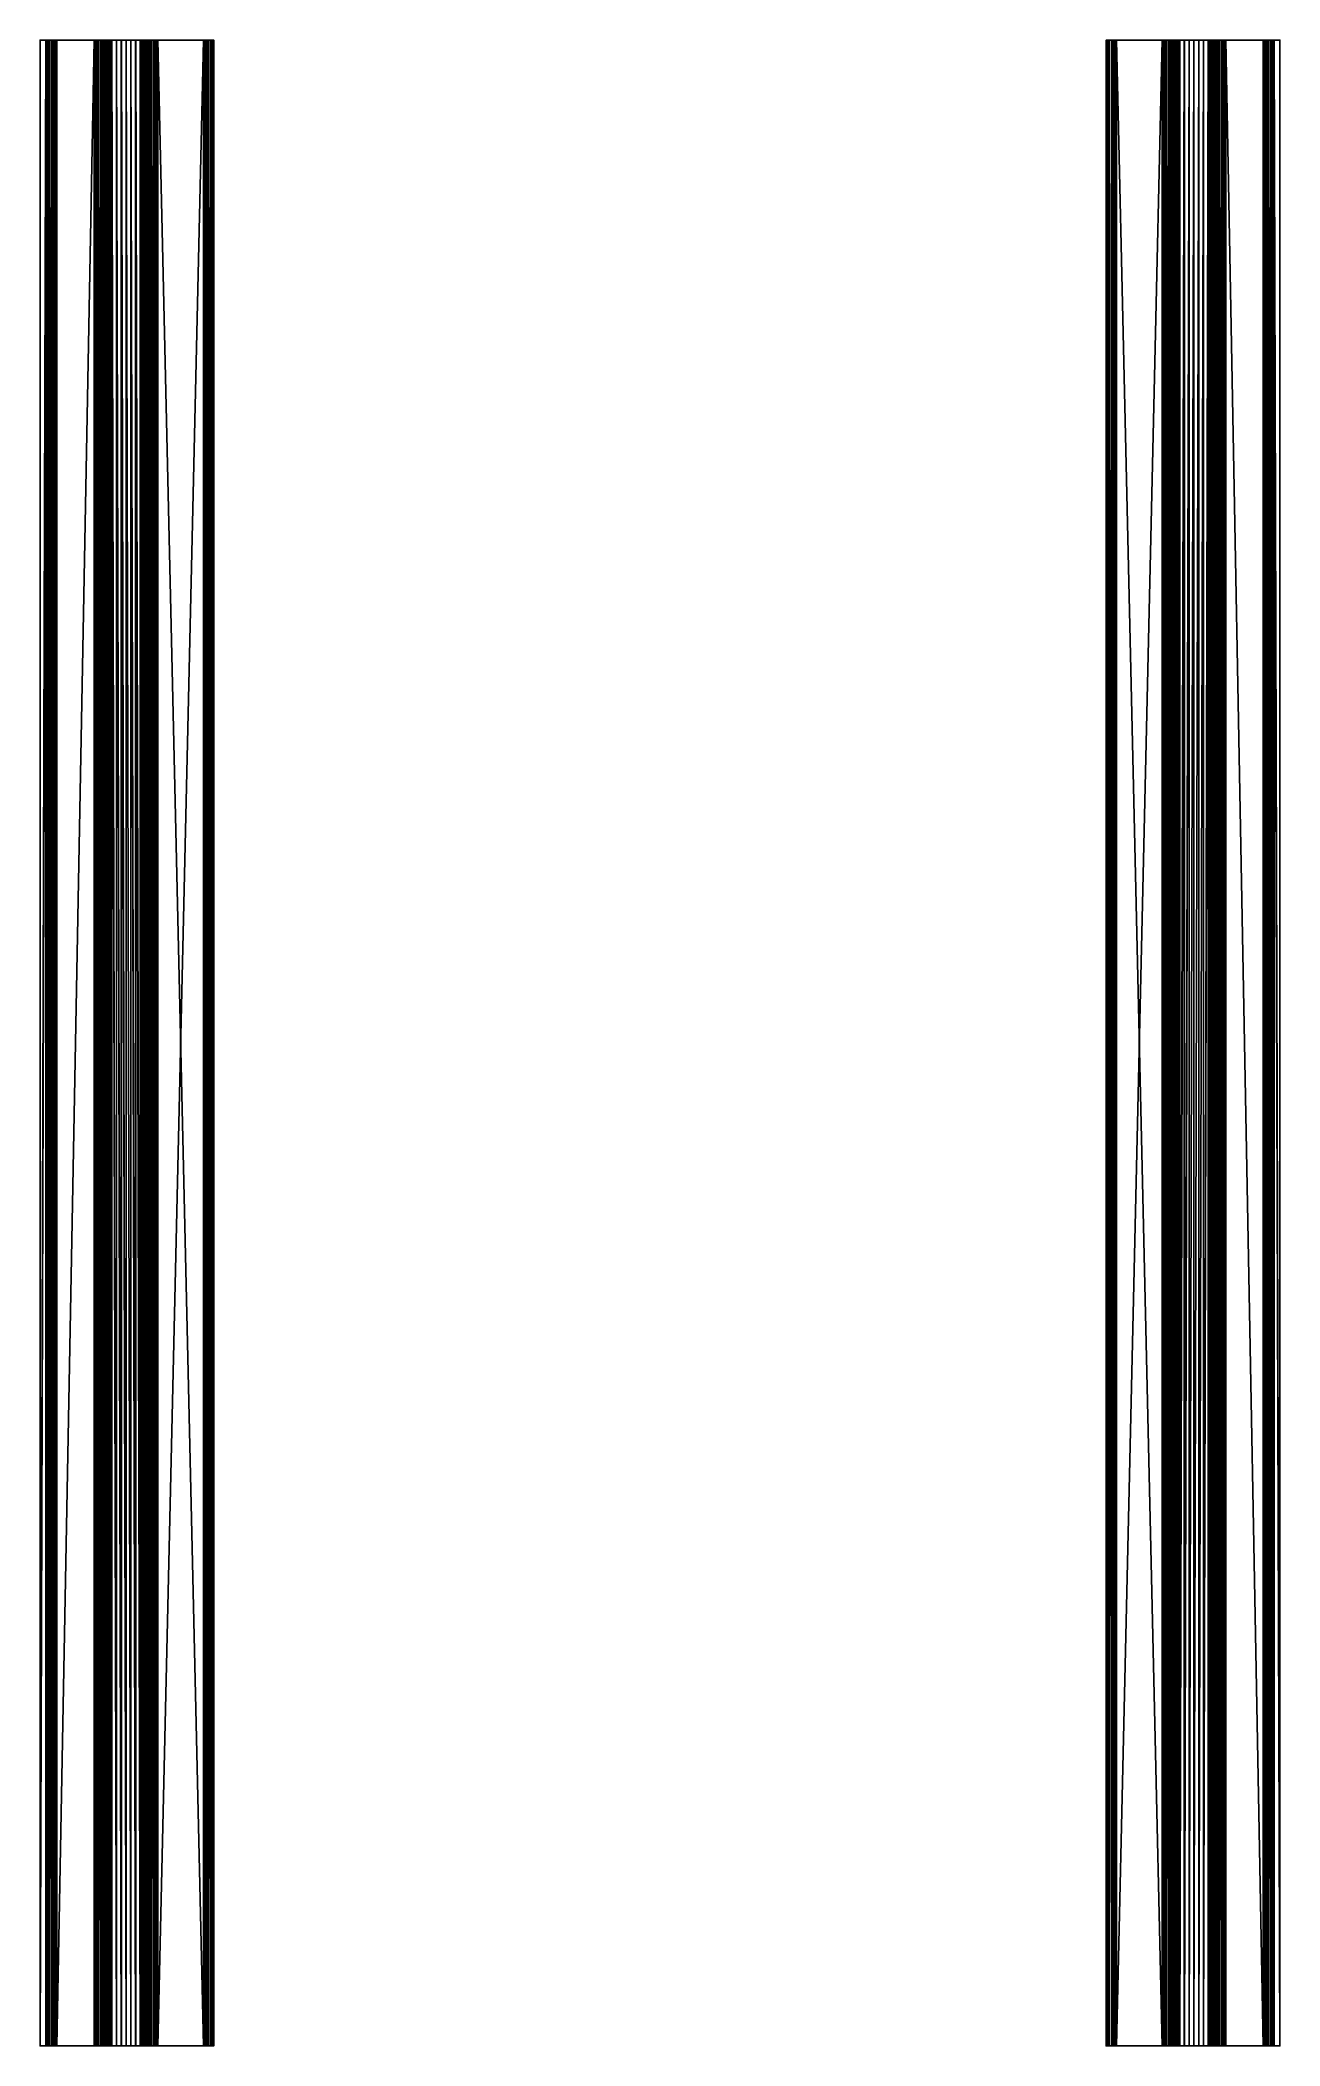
# Model space of a CAD drawing. Extents: x 0 to 216, y 0 to 350.
import ezdxf

# ---------------------------------------------------------------- set-up
doc = ezdxf.new("R2010")
doc.units = 0
doc.layers.add('ACESSORIOS', color=4, linetype='CONTINUOUS')

msp = doc.modelspace()

# ---------------------------------------------------------------- linework, layer by layer
at = {"layer": 'ACESSORIOS'}
for points in [[(0, 350, 8.6), (1, 350, 8.6), (0, 350, 4.1), (0, 350, 8.6)], [(0, 350, 4.1), (1, 350, 8.6), (1, 350, 4.1), (0, 350, 4.1)], [(1.1, 350, 11.7), (1, 350, 8.6), (0, 350, 8.6), (1.1, 350, 11.7)], [(0, 350, 8.6), (0, 350, 4.1), (0, 0, 4.1), (0, 350, 8.6)], [(0, 350, 8.6), (0, 0, 4.1), (0, 0, 8.6), (0, 350, 8.6)], [(0, 350, 8.6), (0, 0, 8.6), (1.1, 350, 11.7), (0, 350, 8.6)], [(1.1, 350, 11.7), (0, 0, 8.6), (1.1, 0, 11.7), (1.1, 350, 11.7)], [(0, 350, 4.1), (1, 350, 4.1), (0, 0, 4.1), (0, 350, 4.1)], [(0, 0, 4.1), (1, 350, 4.1), (1, 0, 4.1), (0, 0, 4.1)], [(2.1, 350, 11.7), (1, 350, 8.6), (1.1, 350, 11.7), (2.1, 350, 11.7)], [(2.1, 0, 11.7), (1, 0, 8.6), (1, 350, 8.6), (2.1, 0, 11.7)], [(2.1, 0, 11.7), (1, 350, 8.6), (2.1, 350, 11.7), (2.1, 0, 11.7)], [(1, 0, 8.6), (1, 0, 4.1), (1, 350, 4.1), (1, 0, 8.6)], [(1, 0, 8.6), (1, 350, 4.1), (1, 350, 8.6), (1, 0, 8.6)], [(1.1, 350, 19.3), (2.1, 350, 19.3), (1.1, 350, 11.7), (1.1, 350, 19.3)], [(1.1, 350, 11.7), (2.1, 350, 19.3), (2.1, 350, 11.7), (1.1, 350, 11.7)], [(1.1, 0, 19.3), (1.1, 350, 19.3), (1.1, 0, 11.7), (1.1, 0, 19.3)], [(1.1, 0, 11.7), (1.1, 350, 19.3), (1.1, 350, 11.7), (1.1, 0, 11.7)], [(1.16, 0, 19.77), (1.16, 350, 19.77), (1.1, 0, 19.3), (1.16, 0, 19.77)], [(1.1, 0, 19.3), (1.16, 350, 19.77), (1.1, 350, 19.3), (1.1, 0, 19.3)], [(1.16, 350, 19.77), (2.1, 350, 19.3), (1.1, 350, 19.3), (1.16, 350, 19.77)], [(1.34, 0, 20.2), (1.34, 350, 20.2), (1.16, 0, 19.77), (1.34, 0, 20.2)], [(1.16, 0, 19.77), (1.34, 350, 20.2), (1.16, 350, 19.77), (1.16, 0, 19.77)], [(1.34, 350, 20.2), (2.13, 350, 19.51), (1.16, 350, 19.77), (1.34, 350, 20.2)], [(1.16, 350, 19.77), (2.13, 350, 19.51), (2.1, 350, 19.3), (1.16, 350, 19.77)], [(1.63, 0, 20.57), (1.63, 350, 20.57), (1.34, 0, 20.2), (1.63, 0, 20.57)], [(1.34, 0, 20.2), (1.63, 350, 20.57), (1.34, 350, 20.2), (1.34, 0, 20.2)], [(1.63, 350, 20.57), (2.21, 350, 19.7), (1.34, 350, 20.2), (1.63, 350, 20.57)], [(1.34, 350, 20.2), (2.21, 350, 19.7), (2.13, 350, 19.51), (1.34, 350, 20.2)], [(2, 0, 20.86), (2, 350, 20.86), (1.63, 0, 20.57), (2, 0, 20.86)], [(1.63, 0, 20.57), (2, 350, 20.86), (1.63, 350, 20.57), (1.63, 0, 20.57)], [(2, 350, 20.86), (2.33, 350, 19.87), (1.63, 350, 20.57), (2, 350, 20.86)], [(1.63, 350, 20.57), (2.33, 350, 19.87), (2.21, 350, 19.7), (1.63, 350, 20.57)], [(2.43, 0, 21.04), (2.43, 350, 21.04), (2, 0, 20.86), (2.43, 0, 21.04)], [(2, 0, 20.86), (2.43, 350, 21.04), (2, 350, 20.86), (2, 0, 20.86)], [(2.43, 350, 21.04), (2.5, 350, 19.99), (2, 350, 20.86), (2.43, 350, 21.04)], [(2, 350, 20.86), (2.5, 350, 19.99), (2.33, 350, 19.87), (2, 350, 20.86)], [(2.1, 350, 11.7), (2.1, 350, 19.3), (2.1, 0, 19.3), (2.1, 350, 11.7)], [(2.1, 350, 11.7), (2.1, 0, 19.3), (2.1, 0, 11.7), (2.1, 350, 11.7)], [(2.13, 350, 19.51), (2.13, 0, 19.51), (2.1, 350, 19.3), (2.13, 350, 19.51)], [(2.1, 350, 19.3), (2.13, 0, 19.51), (2.1, 0, 19.3), (2.1, 350, 19.3)], [(2.21, 350, 19.7), (2.21, 0, 19.7), (2.13, 350, 19.51), (2.21, 350, 19.7)], [(2.13, 350, 19.51), (2.21, 0, 19.7), (2.13, 0, 19.51), (2.13, 350, 19.51)], [(2.33, 350, 19.87), (2.33, 0, 19.87), (2.21, 350, 19.7), (2.33, 350, 19.87)], [(2.21, 350, 19.7), (2.33, 0, 19.87), (2.21, 0, 19.7), (2.21, 350, 19.7)], [(2.5, 350, 19.99), (2.5, 0, 19.99), (2.33, 350, 19.87), (2.5, 350, 19.99)], [(2.33, 350, 19.87), (2.5, 0, 19.99), (2.33, 0, 19.87), (2.33, 350, 19.87)], [(2.9, 0, 21.1), (2.9, 350, 21.1), (2.43, 0, 21.04), (2.9, 0, 21.1)], [(2.43, 0, 21.04), (2.9, 350, 21.1), (2.43, 350, 21.04), (2.43, 0, 21.04)], [(2.9, 350, 21.1), (2.69, 350, 20.07), (2.43, 350, 21.04), (2.9, 350, 21.1)], [(2.43, 350, 21.04), (2.69, 350, 20.07), (2.5, 350, 19.99), (2.43, 350, 21.04)], [(2.69, 350, 20.07), (2.69, 0, 20.07), (2.5, 350, 19.99), (2.69, 350, 20.07)], [(2.5, 350, 19.99), (2.69, 0, 20.07), (2.5, 0, 19.99), (2.5, 350, 19.99)], [(2.9, 350, 20.1), (2.9, 0, 20.1), (2.69, 350, 20.07), (2.9, 350, 20.1)], [(2.69, 350, 20.07), (2.9, 0, 20.1), (2.69, 0, 20.07), (2.69, 350, 20.07)], [(2.9, 350, 21.1), (2.9, 350, 20.1), (2.69, 350, 20.07), (2.9, 350, 21.1)], [(2.9, 350, 21.1), (9.44, 350, 21.1), (2.9, 350, 20.1), (2.9, 350, 21.1)], [(2.9, 350, 20.1), (9.44, 350, 21.1), (9.44, 350, 20.1), (2.9, 350, 20.1)], [(2.9, 350, 21.1), (2.9, 0, 21.1), (9.44, 350, 21.1), (2.9, 350, 21.1)], [(9.44, 350, 21.1), (2.9, 0, 21.1), (9.44, 0, 21.1), (9.44, 350, 21.1)], [(9.44, 0, 20.1), (2.9, 0, 20.1), (9.44, 350, 20.1), (9.44, 0, 20.1)], [(9.44, 350, 20.1), (2.9, 0, 20.1), (2.9, 350, 20.1), (9.44, 350, 20.1)], [(9.61, 0, 21.12), (9.61, 350, 21.12), (9.44, 0, 21.1), (9.61, 0, 21.12)], [(9.44, 0, 21.1), (9.61, 350, 21.12), (9.44, 350, 21.1), (9.44, 0, 21.1)], [(9.83, 350, 20.14), (9.83, 0, 20.14), (9.44, 350, 20.1), (9.83, 350, 20.14)], [(9.44, 350, 20.1), (9.83, 0, 20.14), (9.44, 0, 20.1), (9.44, 350, 20.1)], [(9.61, 350, 21.12), (9.83, 350, 20.14), (9.44, 350, 21.1), (9.61, 350, 21.12)], [(9.44, 350, 21.1), (9.83, 350, 20.14), (9.44, 350, 20.1), (9.44, 350, 21.1)], [(9.78, 0, 21.17), (9.78, 350, 21.17), (9.61, 0, 21.12), (9.78, 0, 21.17)], [(9.61, 0, 21.12), (9.78, 350, 21.17), (9.61, 350, 21.12), (9.61, 0, 21.12)], [(9.78, 350, 21.17), (10.2, 350, 20.27), (9.61, 350, 21.12), (9.78, 350, 21.17)], [(9.61, 350, 21.12), (10.2, 350, 20.27), (9.83, 350, 20.14), (9.61, 350, 21.12)], [(9.93, 0, 21.27), (9.93, 350, 21.27), (9.78, 0, 21.17), (9.93, 0, 21.27)], [(9.78, 0, 21.17), (9.93, 350, 21.27), (9.78, 350, 21.17), (9.78, 0, 21.17)], [(9.93, 350, 21.27), (10.54, 350, 20.47), (9.78, 350, 21.17), (9.93, 350, 21.27)], [(9.78, 350, 21.17), (10.54, 350, 20.47), (10.2, 350, 20.27), (9.78, 350, 21.17)], [(10.2, 350, 20.27), (10.2, 0, 20.27), (9.83, 350, 20.14), (10.2, 350, 20.27)], [(9.83, 350, 20.14), (10.2, 0, 20.27), (9.83, 0, 20.14), (9.83, 350, 20.14)], [(10.05, 0, 21.39), (10.05, 350, 21.39), (9.93, 0, 21.27), (10.05, 0, 21.39)], [(9.93, 0, 21.27), (10.05, 350, 21.39), (9.93, 350, 21.27), (9.93, 0, 21.27)], [(10.05, 350, 21.39), (10.82, 350, 20.74), (9.93, 350, 21.27), (10.05, 350, 21.39)], [(9.93, 350, 21.27), (10.82, 350, 20.74), (10.54, 350, 20.47), (9.93, 350, 21.27)], [(10.15, 0, 21.53), (10.15, 350, 21.53), (10.05, 0, 21.39), (10.15, 0, 21.53)], [(10.05, 0, 21.39), (10.15, 350, 21.53), (10.05, 350, 21.39), (10.05, 0, 21.39)], [(10.15, 350, 21.53), (11.04, 350, 21.07), (10.05, 350, 21.39), (10.15, 350, 21.53)], [(10.05, 350, 21.39), (11.04, 350, 21.07), (10.82, 350, 20.74), (10.05, 350, 21.39)], [(10.21, 0, 21.69), (10.21, 350, 21.69), (10.15, 0, 21.53), (10.21, 0, 21.69)], [(10.15, 0, 21.53), (10.21, 350, 21.69), (10.15, 350, 21.53), (10.15, 0, 21.53)], [(10.21, 350, 21.69), (11.18, 350, 21.43), (10.15, 350, 21.53), (10.21, 350, 21.69)], [(10.15, 350, 21.53), (11.18, 350, 21.43), (11.04, 350, 21.07), (10.15, 350, 21.53)], [(10.54, 350, 20.47), (10.54, 0, 20.47), (10.2, 350, 20.27), (10.54, 350, 20.47)], [(10.2, 350, 20.27), (10.54, 0, 20.47), (10.2, 0, 20.27), (10.2, 350, 20.27)], [(10.66, 350, 23.37), (10.21, 350, 21.69), (10.21, 0, 21.69), (10.66, 350, 23.37)], [(10.66, 350, 23.37), (10.21, 0, 21.69), (10.66, 0, 23.37), (10.66, 350, 23.37)], [(11.18, 350, 21.43), (10.21, 350, 21.69), (10.66, 350, 23.37), (11.18, 350, 21.43)], [(10.82, 350, 20.74), (10.82, 0, 20.74), (10.54, 350, 20.47), (10.82, 350, 20.74)], [(10.54, 350, 20.47), (10.82, 0, 20.74), (10.54, 0, 20.47), (10.54, 350, 20.47)], [(11.18, 350, 21.43), (10.66, 350, 23.37), (11.63, 350, 23.11), (11.18, 350, 21.43)], [(10.81, 0, 23.75), (10.81, 350, 23.75), (10.66, 0, 23.37), (10.81, 0, 23.75)], [(10.66, 0, 23.37), (10.81, 350, 23.75), (10.66, 350, 23.37), (10.66, 0, 23.37)], [(11.63, 350, 23.11), (10.66, 350, 23.37), (11.7, 350, 23.28), (11.63, 350, 23.11)], [(11.7, 350, 23.28), (10.66, 350, 23.37), (10.81, 350, 23.75), (11.7, 350, 23.28)], [(11.05, 0, 24.09), (11.05, 350, 24.09), (10.81, 0, 23.75), (11.05, 0, 24.09)], [(10.81, 0, 23.75), (11.05, 350, 24.09), (10.81, 350, 23.75), (10.81, 0, 23.75)], [(11.7, 350, 23.28), (10.81, 350, 23.75), (11.8, 350, 23.43), (11.7, 350, 23.28)], [(11.8, 350, 23.43), (10.81, 350, 23.75), (11.05, 350, 24.09), (11.8, 350, 23.43)], [(11.04, 350, 21.07), (11.04, 0, 21.07), (10.82, 350, 20.74), (11.04, 350, 21.07)], [(10.82, 350, 20.74), (11.04, 0, 21.07), (10.82, 0, 20.74), (10.82, 350, 20.74)], [(11.18, 350, 21.43), (11.18, 0, 21.43), (11.04, 350, 21.07), (11.18, 350, 21.43)], [(11.04, 350, 21.07), (11.18, 0, 21.43), (11.04, 0, 21.07), (11.04, 350, 21.07)], [(11.36, 0, 24.37), (11.36, 350, 24.37), (11.05, 0, 24.09), (11.36, 0, 24.37)], [(11.05, 0, 24.09), (11.36, 350, 24.37), (11.05, 350, 24.09), (11.05, 0, 24.09)], [(11.8, 350, 23.43), (11.05, 350, 24.09), (11.94, 350, 23.55), (11.8, 350, 23.43)], [(11.94, 350, 23.55), (11.05, 350, 24.09), (11.36, 350, 24.37), (11.94, 350, 23.55)], [(11.63, 0, 23.11), (11.18, 0, 21.43), (11.18, 350, 21.43), (11.63, 0, 23.11)], [(11.63, 0, 23.11), (11.18, 350, 21.43), (11.63, 350, 23.11), (11.63, 0, 23.11)], [(11.72, 0, 24.57), (11.72, 350, 24.57), (11.36, 0, 24.37), (11.72, 0, 24.57)], [(11.36, 0, 24.37), (11.72, 350, 24.57), (11.36, 350, 24.37), (11.36, 0, 24.37)], [(11.94, 350, 23.55), (11.36, 350, 24.37), (12.1, 350, 23.64), (11.94, 350, 23.55)], [(12.1, 350, 23.64), (11.36, 350, 24.37), (11.72, 350, 24.57), (12.1, 350, 23.64)], [(11.63, 0, 23.11), (11.63, 350, 23.11), (11.7, 350, 23.28), (11.63, 0, 23.11)], [(11.63, 0, 23.11), (11.7, 350, 23.28), (11.7, 0, 23.28), (11.63, 0, 23.11)], [(11.7, 0, 23.28), (11.7, 350, 23.28), (11.8, 350, 23.43), (11.7, 0, 23.28)], [(11.7, 0, 23.28), (11.8, 350, 23.43), (11.8, 0, 23.43), (11.7, 0, 23.28)], [(12.12, 0, 24.68), (12.12, 350, 24.68), (11.72, 0, 24.57), (12.12, 0, 24.68)], [(11.72, 0, 24.57), (12.12, 350, 24.68), (11.72, 350, 24.57), (11.72, 0, 24.57)], [(12.1, 350, 23.64), (11.72, 350, 24.57), (12.28, 350, 23.69), (12.1, 350, 23.64)], [(12.28, 350, 23.69), (11.72, 350, 24.57), (12.12, 350, 24.68), (12.28, 350, 23.69)], [(11.8, 0, 23.43), (11.8, 350, 23.43), (11.94, 350, 23.55), (11.8, 0, 23.43)], [(11.8, 0, 23.43), (11.94, 350, 23.55), (11.94, 0, 23.55), (11.8, 0, 23.43)], [(11.94, 0, 23.55), (11.94, 350, 23.55), (12.1, 350, 23.64), (11.94, 0, 23.55)], [(11.94, 0, 23.55), (12.1, 350, 23.64), (12.1, 0, 23.64), (11.94, 0, 23.55)], [(12.1, 0, 23.64), (12.1, 350, 23.64), (12.28, 350, 23.69), (12.1, 0, 23.64)], [(12.1, 0, 23.64), (12.28, 350, 23.69), (12.28, 0, 23.69), (12.1, 0, 23.64)], [(12.54, 0, 24.69), (12.54, 350, 24.69), (12.12, 0, 24.68), (12.54, 0, 24.69)], [(12.12, 0, 24.68), (12.54, 350, 24.69), (12.12, 350, 24.68), (12.12, 0, 24.68)], [(12.28, 350, 23.69), (12.12, 350, 24.68), (12.46, 350, 23.7), (12.28, 350, 23.69)], [(12.46, 350, 23.7), (12.12, 350, 24.68), (12.54, 350, 24.69), (12.46, 350, 23.7)], [(12.28, 0, 23.69), (12.28, 350, 23.69), (12.46, 350, 23.7), (12.28, 0, 23.69)], [(12.28, 0, 23.69), (12.46, 350, 23.7), (12.46, 0, 23.7), (12.28, 0, 23.69)], [(12.46, 0, 23.7), (12.46, 350, 23.7), (13.31, 0, 23.64), (12.46, 0, 23.7)], [(13.31, 0, 23.64), (12.46, 350, 23.7), (13.31, 350, 23.64), (13.31, 0, 23.64)], [(12.46, 350, 23.7), (12.54, 350, 24.69), (13.31, 350, 23.64), (12.46, 350, 23.7)], [(13.36, 0, 24.64), (13.36, 350, 24.64), (12.54, 350, 24.69), (13.36, 0, 24.64)], [(13.36, 0, 24.64), (12.54, 350, 24.69), (12.54, 0, 24.69), (13.36, 0, 24.64)], [(13.31, 350, 23.64), (12.54, 350, 24.69), (13.36, 350, 24.64), (13.31, 350, 23.64)], [(13.31, 0, 23.64), (13.31, 350, 23.64), (14.15, 0, 23.61), (13.31, 0, 23.64)], [(14.15, 0, 23.61), (13.31, 350, 23.64), (14.15, 350, 23.61), (14.15, 0, 23.61)], [(13.31, 350, 23.64), (13.36, 350, 24.64), (14.15, 350, 23.61), (13.31, 350, 23.64)], [(14.18, 0, 24.61), (14.18, 350, 24.61), (13.36, 350, 24.64), (14.18, 0, 24.61)], [(14.18, 0, 24.61), (13.36, 350, 24.64), (13.36, 0, 24.64), (14.18, 0, 24.61)], [(14.15, 350, 23.61), (13.36, 350, 24.64), (14.18, 350, 24.61), (14.15, 350, 23.61)], [(14.15, 0, 23.61), (14.15, 350, 23.61), (15, 0, 23.6), (14.15, 0, 23.61)], [(15, 0, 23.6), (14.15, 350, 23.61), (15, 350, 23.6), (15, 0, 23.6)], [(14.15, 350, 23.61), (14.18, 350, 24.61), (15, 350, 23.6), (14.15, 350, 23.61)], [(15, 0, 24.6), (15, 350, 24.6), (14.18, 350, 24.61), (15, 0, 24.6)], [(15, 0, 24.6), (14.18, 350, 24.61), (14.18, 0, 24.61), (15, 0, 24.6)], [(15, 350, 23.6), (14.18, 350, 24.61), (15, 350, 24.6), (15, 350, 23.6)], [(15.82, 0, 24.61), (15.82, 350, 24.61), (15, 350, 24.6), (15.82, 0, 24.61)], [(15.82, 0, 24.61), (15, 350, 24.6), (15, 0, 24.6), (15.82, 0, 24.61)], [(15, 0, 23.6), (15, 350, 23.6), (15.85, 0, 23.61), (15, 0, 23.6)], [(15.85, 0, 23.61), (15, 350, 23.6), (15.85, 350, 23.61), (15.85, 0, 23.61)], [(15, 350, 23.6), (15, 350, 24.6), (15.85, 350, 23.61), (15, 350, 23.6)], [(15.85, 350, 23.61), (15, 350, 24.6), (15.82, 350, 24.61), (15.85, 350, 23.61)], [(16.64, 0, 24.64), (16.64, 350, 24.64), (15.82, 350, 24.61), (16.64, 0, 24.64)], [(16.64, 0, 24.64), (15.82, 350, 24.61), (15.82, 0, 24.61), (16.64, 0, 24.64)], [(15.85, 350, 23.61), (15.82, 350, 24.61), (16.69, 350, 23.64), (15.85, 350, 23.61)], [(16.69, 350, 23.64), (15.82, 350, 24.61), (16.64, 350, 24.64), (16.69, 350, 23.64)], [(15.85, 0, 23.61), (15.85, 350, 23.61), (16.69, 0, 23.64), (15.85, 0, 23.61)], [(16.69, 0, 23.64), (15.85, 350, 23.61), (16.69, 350, 23.64), (16.69, 0, 23.64)], [(17.46, 0, 24.69), (17.46, 350, 24.69), (16.64, 350, 24.64), (17.46, 0, 24.69)], [(17.46, 0, 24.69), (16.64, 350, 24.64), (16.64, 0, 24.64), (17.46, 0, 24.69)], [(16.69, 350, 23.64), (16.64, 350, 24.64), (17.54, 350, 23.7), (16.69, 350, 23.64)], [(17.54, 350, 23.7), (16.64, 350, 24.64), (17.46, 350, 24.69), (17.54, 350, 23.7)], [(16.69, 0, 23.64), (16.69, 350, 23.64), (17.54, 0, 23.7), (16.69, 0, 23.64)], [(17.54, 0, 23.7), (16.69, 350, 23.64), (17.54, 350, 23.7), (17.54, 0, 23.7)], [(17.88, 0, 24.68), (17.88, 350, 24.68), (17.46, 0, 24.69), (17.88, 0, 24.68)], [(17.46, 0, 24.69), (17.88, 350, 24.68), (17.46, 350, 24.69), (17.46, 0, 24.69)], [(17.88, 350, 24.68), (17.54, 350, 23.7), (17.46, 350, 24.69), (17.88, 350, 24.68)], [(17.72, 350, 23.69), (17.72, 0, 23.69), (17.54, 350, 23.7), (17.72, 350, 23.69)], [(17.54, 350, 23.7), (17.72, 0, 23.69), (17.54, 0, 23.7), (17.54, 350, 23.7)], [(17.88, 350, 24.68), (17.72, 350, 23.69), (17.54, 350, 23.7), (17.88, 350, 24.68)], [(17.9, 350, 23.64), (17.9, 0, 23.64), (17.72, 350, 23.69), (17.9, 350, 23.64)], [(17.72, 350, 23.69), (17.9, 0, 23.64), (17.72, 0, 23.69), (17.72, 350, 23.69)], [(18.28, 350, 24.57), (17.9, 350, 23.64), (17.72, 350, 23.69), (18.28, 350, 24.57)], [(18.28, 350, 24.57), (17.72, 350, 23.69), (17.88, 350, 24.68), (18.28, 350, 24.57)], [(18.28, 0, 24.57), (18.28, 350, 24.57), (17.88, 0, 24.68), (18.28, 0, 24.57)], [(17.88, 0, 24.68), (18.28, 350, 24.57), (17.88, 350, 24.68), (17.88, 0, 24.68)], [(18.06, 350, 23.55), (18.06, 0, 23.55), (17.9, 350, 23.64), (18.06, 350, 23.55)], [(17.9, 350, 23.64), (18.06, 0, 23.55), (17.9, 0, 23.64), (17.9, 350, 23.64)], [(18.64, 350, 24.37), (18.06, 350, 23.55), (17.9, 350, 23.64), (18.64, 350, 24.37)], [(18.64, 350, 24.37), (17.9, 350, 23.64), (18.28, 350, 24.57), (18.64, 350, 24.37)], [(18.2, 350, 23.43), (18.2, 0, 23.43), (18.06, 350, 23.55), (18.2, 350, 23.43)], [(18.06, 350, 23.55), (18.2, 0, 23.43), (18.06, 0, 23.55), (18.06, 350, 23.55)], [(18.95, 350, 24.09), (18.2, 350, 23.43), (18.06, 350, 23.55), (18.95, 350, 24.09)], [(18.95, 350, 24.09), (18.06, 350, 23.55), (18.64, 350, 24.37), (18.95, 350, 24.09)], [(18.3, 350, 23.28), (18.3, 0, 23.28), (18.2, 350, 23.43), (18.3, 350, 23.28)], [(18.2, 350, 23.43), (18.3, 0, 23.28), (18.2, 0, 23.43), (18.2, 350, 23.43)], [(19.19, 350, 23.75), (18.3, 350, 23.28), (18.2, 350, 23.43), (19.19, 350, 23.75)], [(19.19, 350, 23.75), (18.2, 350, 23.43), (18.95, 350, 24.09), (19.19, 350, 23.75)], [(18.64, 0, 24.37), (18.64, 350, 24.37), (18.28, 0, 24.57), (18.64, 0, 24.37)], [(18.28, 0, 24.57), (18.64, 350, 24.37), (18.28, 350, 24.57), (18.28, 0, 24.57)], [(18.37, 350, 23.11), (18.37, 0, 23.11), (18.3, 350, 23.28), (18.37, 350, 23.11)], [(18.3, 350, 23.28), (18.37, 0, 23.11), (18.3, 0, 23.28), (18.3, 350, 23.28)], [(19.34, 350, 23.37), (18.37, 350, 23.11), (18.3, 350, 23.28), (19.34, 350, 23.37)], [(19.34, 350, 23.37), (18.3, 350, 23.28), (19.19, 350, 23.75), (19.34, 350, 23.37)], [(18.82, 0, 21.43), (18.37, 0, 23.11), (18.37, 350, 23.11), (18.82, 0, 21.43)], [(18.82, 0, 21.43), (18.37, 350, 23.11), (18.82, 350, 21.43), (18.82, 0, 21.43)], [(19.34, 350, 23.37), (18.82, 350, 21.43), (18.37, 350, 23.11), (19.34, 350, 23.37)], [(18.95, 0, 24.09), (18.95, 350, 24.09), (18.64, 0, 24.37), (18.95, 0, 24.09)], [(18.64, 0, 24.37), (18.95, 350, 24.09), (18.64, 350, 24.37), (18.64, 0, 24.37)], [(19.79, 350, 21.69), (18.82, 350, 21.43), (19.34, 350, 23.37), (19.79, 350, 21.69)], [(18.82, 0, 21.43), (18.82, 350, 21.43), (18.96, 0, 21.07), (18.82, 0, 21.43)], [(18.96, 0, 21.07), (18.82, 350, 21.43), (18.96, 350, 21.07), (18.96, 0, 21.07)], [(18.82, 350, 21.43), (19.79, 350, 21.69), (19.85, 350, 21.53), (18.82, 350, 21.43)], [(18.82, 350, 21.43), (19.85, 350, 21.53), (18.96, 350, 21.07), (18.82, 350, 21.43)], [(19.19, 0, 23.75), (19.19, 350, 23.75), (18.95, 0, 24.09), (19.19, 0, 23.75)], [(18.95, 0, 24.09), (19.19, 350, 23.75), (18.95, 350, 24.09), (18.95, 0, 24.09)], [(18.96, 0, 21.07), (18.96, 350, 21.07), (19.18, 0, 20.74), (18.96, 0, 21.07)], [(19.18, 0, 20.74), (18.96, 350, 21.07), (19.18, 350, 20.74), (19.18, 0, 20.74)], [(18.96, 350, 21.07), (19.85, 350, 21.53), (19.95, 350, 21.39), (18.96, 350, 21.07)], [(18.96, 350, 21.07), (19.95, 350, 21.39), (19.18, 350, 20.74), (18.96, 350, 21.07)], [(19.18, 0, 20.74), (19.18, 350, 20.74), (19.46, 0, 20.47), (19.18, 0, 20.74)], [(19.46, 0, 20.47), (19.18, 350, 20.74), (19.46, 350, 20.47), (19.46, 0, 20.47)], [(19.18, 350, 20.74), (19.95, 350, 21.39), (20.07, 350, 21.27), (19.18, 350, 20.74)], [(19.18, 350, 20.74), (20.07, 350, 21.27), (19.46, 350, 20.47), (19.18, 350, 20.74)], [(19.34, 0, 23.37), (19.34, 350, 23.37), (19.19, 0, 23.75), (19.34, 0, 23.37)], [(19.19, 0, 23.75), (19.34, 350, 23.37), (19.19, 350, 23.75), (19.19, 0, 23.75)], [(19.34, 350, 23.37), (19.34, 0, 23.37), (19.79, 350, 21.69), (19.34, 350, 23.37)], [(19.79, 350, 21.69), (19.34, 0, 23.37), (19.79, 0, 21.69), (19.79, 350, 21.69)], [(19.46, 0, 20.47), (19.46, 350, 20.47), (19.8, 0, 20.27), (19.46, 0, 20.47)], [(19.8, 0, 20.27), (19.46, 350, 20.47), (19.8, 350, 20.27), (19.8, 0, 20.27)], [(19.46, 350, 20.47), (20.07, 350, 21.27), (20.22, 350, 21.17), (19.46, 350, 20.47)], [(19.46, 350, 20.47), (20.22, 350, 21.17), (19.8, 350, 20.27), (19.46, 350, 20.47)], [(19.79, 350, 21.69), (19.79, 0, 21.69), (19.85, 350, 21.53), (19.79, 350, 21.69)], [(19.85, 350, 21.53), (19.79, 0, 21.69), (19.85, 0, 21.53), (19.85, 350, 21.53)], [(19.8, 0, 20.27), (19.8, 350, 20.27), (20.17, 0, 20.14), (19.8, 0, 20.27)], [(20.17, 0, 20.14), (19.8, 350, 20.27), (20.17, 350, 20.14), (20.17, 0, 20.14)], [(19.8, 350, 20.27), (20.22, 350, 21.17), (20.39, 350, 21.12), (19.8, 350, 20.27)], [(19.8, 350, 20.27), (20.39, 350, 21.12), (20.17, 350, 20.14), (19.8, 350, 20.27)], [(19.85, 350, 21.53), (19.85, 0, 21.53), (19.95, 350, 21.39), (19.85, 350, 21.53)], [(19.95, 350, 21.39), (19.85, 0, 21.53), (19.95, 0, 21.39), (19.95, 350, 21.39)], [(19.95, 350, 21.39), (19.95, 0, 21.39), (20.07, 350, 21.27), (19.95, 350, 21.39)], [(20.07, 350, 21.27), (19.95, 0, 21.39), (20.07, 0, 21.27), (20.07, 350, 21.27)], [(20.07, 350, 21.27), (20.07, 0, 21.27), (20.22, 350, 21.17), (20.07, 350, 21.27)], [(20.22, 350, 21.17), (20.07, 0, 21.27), (20.22, 0, 21.17), (20.22, 350, 21.17)], [(20.17, 0, 20.14), (20.17, 350, 20.14), (20.56, 0, 20.1), (20.17, 0, 20.14)], [(20.56, 0, 20.1), (20.17, 350, 20.14), (20.56, 350, 20.1), (20.56, 0, 20.1)], [(20.17, 350, 20.14), (20.39, 350, 21.12), (20.56, 350, 21.1), (20.17, 350, 20.14)], [(20.17, 350, 20.14), (20.56, 350, 21.1), (20.56, 350, 20.1), (20.17, 350, 20.14)], [(20.22, 350, 21.17), (20.22, 0, 21.17), (20.39, 350, 21.12), (20.22, 350, 21.17)], [(20.39, 350, 21.12), (20.22, 0, 21.17), (20.39, 0, 21.12), (20.39, 350, 21.12)], [(20.39, 350, 21.12), (20.39, 0, 21.12), (20.56, 350, 21.1), (20.39, 350, 21.12)], [(20.56, 350, 21.1), (20.39, 0, 21.12), (20.56, 0, 21.1), (20.56, 350, 21.1)], [(20.56, 0, 21.1), (28.5, 0, 21.1), (20.56, 350, 21.1), (20.56, 0, 21.1)], [(20.56, 350, 21.1), (28.5, 0, 21.1), (28.5, 350, 21.1), (20.56, 350, 21.1)], [(20.56, 350, 20.1), (28.5, 350, 20.1), (20.56, 0, 20.1), (20.56, 350, 20.1)], [(20.56, 0, 20.1), (28.5, 350, 20.1), (28.5, 0, 20.1), (20.56, 0, 20.1)], [(20.56, 350, 20.1), (20.56, 350, 21.1), (28.5, 350, 21.1), (20.56, 350, 20.1)], [(20.56, 350, 20.1), (28.5, 350, 21.1), (28.5, 350, 20.1), (20.56, 350, 20.1)], [(28.5, 350, 21.1), (28.5, 0, 21.1), (28.97, 0, 21.04), (28.5, 350, 21.1)], [(28.5, 350, 21.1), (28.97, 0, 21.04), (28.97, 350, 21.04), (28.5, 350, 21.1)], [(28.71, 350, 20.07), (28.71, 0, 20.07), (28.5, 350, 20.1), (28.71, 350, 20.07)], [(28.5, 350, 20.1), (28.71, 0, 20.07), (28.5, 0, 20.1), (28.5, 350, 20.1)], [(28.97, 350, 21.04), (28.71, 350, 20.07), (28.5, 350, 21.1), (28.97, 350, 21.04)], [(28.5, 350, 21.1), (28.71, 350, 20.07), (28.5, 350, 20.1), (28.5, 350, 21.1)], [(28.9, 350, 19.99), (28.9, 0, 19.99), (28.71, 350, 20.07), (28.9, 350, 19.99)], [(28.71, 350, 20.07), (28.9, 0, 19.99), (28.71, 0, 20.07), (28.71, 350, 20.07)], [(28.97, 350, 21.04), (28.9, 350, 19.99), (28.71, 350, 20.07), (28.97, 350, 21.04)], [(29.07, 350, 19.87), (29.07, 0, 19.87), (28.9, 350, 19.99), (29.07, 350, 19.87)], [(28.9, 350, 19.99), (29.07, 0, 19.87), (28.9, 0, 19.99), (28.9, 350, 19.99)], [(29.4, 350, 20.86), (29.07, 350, 19.87), (28.9, 350, 19.99), (29.4, 350, 20.86)], [(29.4, 350, 20.86), (28.9, 350, 19.99), (28.97, 350, 21.04), (29.4, 350, 20.86)], [(28.97, 350, 21.04), (28.97, 0, 21.04), (29.4, 0, 20.86), (28.97, 350, 21.04)], [(28.97, 350, 21.04), (29.4, 0, 20.86), (29.4, 350, 20.86), (28.97, 350, 21.04)], [(29.19, 350, 19.7), (29.19, 0, 19.7), (29.07, 350, 19.87), (29.19, 350, 19.7)], [(29.07, 350, 19.87), (29.19, 0, 19.7), (29.07, 0, 19.87), (29.07, 350, 19.87)], [(29.77, 350, 20.57), (29.19, 350, 19.7), (29.07, 350, 19.87), (29.77, 350, 20.57)], [(29.77, 350, 20.57), (29.07, 350, 19.87), (29.4, 350, 20.86), (29.77, 350, 20.57)], [(29.27, 350, 19.51), (29.27, 0, 19.51), (29.19, 350, 19.7), (29.27, 350, 19.51)], [(29.19, 350, 19.7), (29.27, 0, 19.51), (29.19, 0, 19.7), (29.19, 350, 19.7)], [(30.06, 350, 20.2), (29.27, 350, 19.51), (29.19, 350, 19.7), (30.06, 350, 20.2)], [(30.06, 350, 20.2), (29.19, 350, 19.7), (29.77, 350, 20.57), (30.06, 350, 20.2)], [(29.3, 350, 19.3), (29.3, 0, 19.3), (29.27, 350, 19.51), (29.3, 350, 19.3)], [(29.27, 350, 19.51), (29.3, 0, 19.3), (29.27, 0, 19.51), (29.27, 350, 19.51)], [(30.24, 350, 19.77), (29.3, 350, 19.3), (29.27, 350, 19.51), (30.24, 350, 19.77)], [(30.24, 350, 19.77), (29.27, 350, 19.51), (30.06, 350, 20.2), (30.24, 350, 19.77)], [(29.3, 0, 19.3), (29.3, 350, 19.3), (29.3, 350, 2.3), (29.3, 0, 19.3)], [(29.3, 0, 19.3), (29.3, 350, 2.3), (29.3, 0, 2.3), (29.3, 0, 19.3)], [(30.3, 350, 2.3), (29.3, 350, 2.3), (29.3, 350, 19.3), (30.3, 350, 2.3)], [(30.3, 350, 2.3), (29.3, 350, 19.3), (30.3, 350, 19.3), (30.3, 350, 2.3)], [(30.3, 350, 19.3), (29.3, 350, 19.3), (30.24, 350, 19.77), (30.3, 350, 19.3)], [(29.4, 350, 20.86), (29.4, 0, 20.86), (29.77, 0, 20.57), (29.4, 350, 20.86)], [(29.4, 350, 20.86), (29.77, 0, 20.57), (29.77, 350, 20.57), (29.4, 350, 20.86)], [(29.77, 350, 20.57), (29.77, 0, 20.57), (30.06, 0, 20.2), (29.77, 350, 20.57)], [(29.77, 350, 20.57), (30.06, 0, 20.2), (30.06, 350, 20.2), (29.77, 350, 20.57)], [(30.06, 350, 20.2), (30.06, 0, 20.2), (30.24, 0, 19.77), (30.06, 350, 20.2)], [(30.06, 350, 20.2), (30.24, 0, 19.77), (30.24, 350, 19.77), (30.06, 350, 20.2)], [(30.24, 350, 19.77), (30.24, 0, 19.77), (30.3, 0, 19.3), (30.24, 350, 19.77)], [(30.24, 350, 19.77), (30.3, 0, 19.3), (30.3, 350, 19.3), (30.24, 350, 19.77)], [(30.3, 350, 19.3), (30.3, 0, 19.3), (30.3, 350, 2.3), (30.3, 350, 19.3)], [(30.3, 350, 2.3), (30.3, 0, 19.3), (30.3, 0, 2.3), (30.3, 350, 2.3)], [(186.1, 350, 2.3), (186.07, 0, 2.09), (186.1, 0, 2.3), (186.1, 350, 2.3)], [(186.1, 0, 19.3), (186.1, 350, 19.3), (186.1, 350, 2.3), (186.1, 0, 19.3)], [(186.1, 0, 19.3), (186.1, 350, 2.3), (186.1, 0, 2.3), (186.1, 0, 19.3)], [(187.1, 350, 2.3), (186.1, 350, 2.3), (187.1, 350, 19.3), (187.1, 350, 2.3)], [(187.1, 350, 19.3), (186.1, 350, 2.3), (186.1, 350, 19.3), (187.1, 350, 19.3)], [(186.16, 0, 19.77), (186.16, 350, 19.77), (186.1, 0, 19.3), (186.16, 0, 19.77)], [(186.1, 0, 19.3), (186.16, 350, 19.77), (186.1, 350, 19.3), (186.1, 0, 19.3)], [(187.1, 350, 19.3), (186.1, 350, 19.3), (186.16, 350, 19.77), (187.1, 350, 19.3)], [(186.34, 0, 20.2), (186.34, 350, 20.2), (186.16, 0, 19.77), (186.34, 0, 20.2)], [(186.16, 0, 19.77), (186.34, 350, 20.2), (186.16, 350, 19.77), (186.16, 0, 19.77)], [(187.1, 350, 19.3), (186.16, 350, 19.77), (187.12, 350, 19.51), (187.1, 350, 19.3)], [(187.12, 350, 19.51), (186.16, 350, 19.77), (186.34, 350, 20.2), (187.12, 350, 19.51)], [(186.62, 0, 20.57), (186.62, 350, 20.57), (186.34, 0, 20.2), (186.62, 0, 20.57)], [(186.34, 0, 20.2), (186.62, 350, 20.57), (186.34, 350, 20.2), (186.34, 0, 20.2)], [(187.12, 350, 19.51), (186.34, 350, 20.2), (187.2, 350, 19.7), (187.12, 350, 19.51)], [(187.2, 350, 19.7), (186.34, 350, 20.2), (186.62, 350, 20.57), (187.2, 350, 19.7)], [(187, 0, 20.86), (187, 350, 20.86), (186.62, 0, 20.57), (187, 0, 20.86)], [(186.62, 0, 20.57), (187, 350, 20.86), (186.62, 350, 20.57), (186.62, 0, 20.57)], [(187.2, 350, 19.7), (186.62, 350, 20.57), (187.33, 350, 19.87), (187.2, 350, 19.7)], [(187.33, 350, 19.87), (186.62, 350, 20.57), (187, 350, 20.86), (187.33, 350, 19.87)], [(187.43, 0, 21.04), (187.43, 350, 21.04), (187, 0, 20.86), (187.43, 0, 21.04)], [(187, 0, 20.86), (187.43, 350, 21.04), (187, 350, 20.86), (187, 0, 20.86)], [(187.33, 350, 19.87), (187, 350, 20.86), (187.5, 350, 19.99), (187.33, 350, 19.87)], [(187.5, 350, 19.99), (187, 350, 20.86), (187.43, 350, 21.04), (187.5, 350, 19.99)], [(187.1, 350, 19.3), (187.1, 0, 19.3), (187.1, 350, 2.3), (187.1, 350, 19.3)], [(187.1, 350, 2.3), (187.1, 0, 19.3), (187.1, 0, 2.3), (187.1, 350, 2.3)], [(187.1, 0, 19.3), (187.1, 350, 19.3), (187.12, 350, 19.51), (187.1, 0, 19.3)], [(187.1, 0, 19.3), (187.12, 350, 19.51), (187.12, 0, 19.51), (187.1, 0, 19.3)], [(187.12, 0, 19.51), (187.12, 350, 19.51), (187.2, 350, 19.7), (187.12, 0, 19.51)], [(187.12, 0, 19.51), (187.2, 350, 19.7), (187.2, 0, 19.7), (187.12, 0, 19.51)], [(187.2, 0, 19.7), (187.2, 350, 19.7), (187.33, 350, 19.87), (187.2, 0, 19.7)], [(187.2, 0, 19.7), (187.33, 350, 19.87), (187.33, 0, 19.87), (187.2, 0, 19.7)], [(187.33, 0, 19.87), (187.33, 350, 19.87), (187.5, 350, 19.99), (187.33, 0, 19.87)], [(187.33, 0, 19.87), (187.5, 350, 19.99), (187.5, 0, 19.99), (187.33, 0, 19.87)], [(187.9, 0, 21.1), (187.9, 350, 21.1), (187.43, 0, 21.04), (187.9, 0, 21.1)], [(187.43, 0, 21.04), (187.9, 350, 21.1), (187.43, 350, 21.04), (187.43, 0, 21.04)], [(187.5, 350, 19.99), (187.43, 350, 21.04), (187.69, 350, 20.07), (187.5, 350, 19.99)], [(187.69, 350, 20.07), (187.43, 350, 21.04), (187.9, 350, 21.1), (187.69, 350, 20.07)], [(187.5, 0, 19.99), (187.5, 350, 19.99), (187.69, 350, 20.07), (187.5, 0, 19.99)], [(187.5, 0, 19.99), (187.69, 350, 20.07), (187.69, 0, 20.07), (187.5, 0, 19.99)], [(187.69, 0, 20.07), (187.69, 350, 20.07), (187.9, 350, 20.1), (187.69, 0, 20.07)], [(187.69, 0, 20.07), (187.9, 350, 20.1), (187.9, 0, 20.1), (187.69, 0, 20.07)], [(187.69, 350, 20.07), (187.9, 350, 21.1), (187.9, 350, 20.1), (187.69, 350, 20.07)], [(187.9, 0, 21.1), (195.84, 0, 21.1), (195.84, 350, 21.1), (187.9, 0, 21.1)], [(187.9, 0, 21.1), (195.84, 350, 21.1), (187.9, 350, 21.1), (187.9, 0, 21.1)], [(187.9, 350, 20.1), (195.84, 350, 20.1), (195.84, 0, 20.1), (187.9, 350, 20.1)], [(187.9, 350, 20.1), (195.84, 0, 20.1), (187.9, 0, 20.1), (187.9, 350, 20.1)], [(195.84, 350, 21.1), (195.84, 350, 20.1), (187.9, 350, 21.1), (195.84, 350, 21.1)], [(187.9, 350, 21.1), (195.84, 350, 20.1), (187.9, 350, 20.1), (187.9, 350, 21.1)], [(196.23, 350, 20.14), (196.23, 0, 20.14), (195.84, 0, 20.1), (196.23, 350, 20.14)], [(196.23, 350, 20.14), (195.84, 0, 20.1), (195.84, 350, 20.1), (196.23, 350, 20.14)], [(196.01, 0, 21.12), (196.01, 350, 21.12), (195.84, 350, 21.1), (196.01, 0, 21.12)], [(196.01, 0, 21.12), (195.84, 350, 21.1), (195.84, 0, 21.1), (196.01, 0, 21.12)], [(196.01, 350, 21.12), (196.23, 350, 20.14), (195.84, 350, 21.1), (196.01, 350, 21.12)], [(195.84, 350, 21.1), (196.23, 350, 20.14), (195.84, 350, 20.1), (195.84, 350, 21.1)], [(196.18, 0, 21.17), (196.18, 350, 21.17), (196.01, 350, 21.12), (196.18, 0, 21.17)], [(196.18, 0, 21.17), (196.01, 350, 21.12), (196.01, 0, 21.12), (196.18, 0, 21.17)], [(196.18, 350, 21.17), (196.6, 350, 20.27), (196.01, 350, 21.12), (196.18, 350, 21.17)], [(196.01, 350, 21.12), (196.6, 350, 20.27), (196.23, 350, 20.14), (196.01, 350, 21.12)], [(196.32, 0, 21.27), (196.32, 350, 21.27), (196.18, 350, 21.17), (196.32, 0, 21.27)], [(196.32, 0, 21.27), (196.18, 350, 21.17), (196.18, 0, 21.17), (196.32, 0, 21.27)], [(196.32, 350, 21.27), (196.93, 350, 20.47), (196.18, 350, 21.17), (196.32, 350, 21.27)], [(196.18, 350, 21.17), (196.93, 350, 20.47), (196.6, 350, 20.27), (196.18, 350, 21.17)], [(196.6, 350, 20.27), (196.6, 0, 20.27), (196.23, 0, 20.14), (196.6, 350, 20.27)], [(196.6, 350, 20.27), (196.23, 0, 20.14), (196.23, 350, 20.14), (196.6, 350, 20.27)], [(196.45, 0, 21.39), (196.45, 350, 21.39), (196.32, 350, 21.27), (196.45, 0, 21.39)], [(196.45, 0, 21.39), (196.32, 350, 21.27), (196.32, 0, 21.27), (196.45, 0, 21.39)], [(196.45, 350, 21.39), (197.22, 350, 20.74), (196.32, 350, 21.27), (196.45, 350, 21.39)], [(196.32, 350, 21.27), (197.22, 350, 20.74), (196.93, 350, 20.47), (196.32, 350, 21.27)], [(196.55, 0, 21.53), (196.55, 350, 21.53), (196.45, 350, 21.39), (196.55, 0, 21.53)], [(196.55, 0, 21.53), (196.45, 350, 21.39), (196.45, 0, 21.39), (196.55, 0, 21.53)], [(196.55, 350, 21.53), (197.43, 350, 21.07), (196.45, 350, 21.39), (196.55, 350, 21.53)], [(196.45, 350, 21.39), (197.43, 350, 21.07), (197.22, 350, 20.74), (196.45, 350, 21.39)], [(196.61, 0, 21.69), (196.61, 350, 21.69), (196.55, 350, 21.53), (196.61, 0, 21.69)], [(196.61, 0, 21.69), (196.55, 350, 21.53), (196.55, 0, 21.53), (196.61, 0, 21.69)], [(196.61, 350, 21.69), (197.58, 350, 21.43), (196.55, 350, 21.53), (196.61, 350, 21.69)], [(196.55, 350, 21.53), (197.58, 350, 21.43), (197.43, 350, 21.07), (196.55, 350, 21.53)], [(196.93, 350, 20.47), (196.93, 0, 20.47), (196.6, 0, 20.27), (196.93, 350, 20.47)], [(196.93, 350, 20.47), (196.6, 0, 20.27), (196.6, 350, 20.27), (196.93, 350, 20.47)], [(197.06, 0, 23.37), (197.06, 350, 23.37), (196.61, 350, 21.69), (197.06, 0, 23.37)], [(197.06, 0, 23.37), (196.61, 350, 21.69), (196.61, 0, 21.69), (197.06, 0, 23.37)], [(197.58, 350, 21.43), (196.61, 350, 21.69), (197.06, 350, 23.37), (197.58, 350, 21.43)], [(197.22, 350, 20.74), (197.22, 0, 20.74), (196.93, 0, 20.47), (197.22, 350, 20.74)], [(197.22, 350, 20.74), (196.93, 0, 20.47), (196.93, 350, 20.47), (197.22, 350, 20.74)], [(197.58, 350, 21.43), (197.06, 350, 23.37), (198.02, 350, 23.11), (197.58, 350, 21.43)], [(197.06, 350, 23.37), (197.06, 0, 23.37), (197.21, 0, 23.75), (197.06, 350, 23.37)], [(197.06, 350, 23.37), (197.21, 0, 23.75), (197.21, 350, 23.75), (197.06, 350, 23.37)], [(198.02, 350, 23.11), (197.06, 350, 23.37), (198.09, 350, 23.28), (198.02, 350, 23.11)], [(198.09, 350, 23.28), (197.06, 350, 23.37), (197.21, 350, 23.75), (198.09, 350, 23.28)], [(197.21, 350, 23.75), (197.21, 0, 23.75), (197.45, 0, 24.09), (197.21, 350, 23.75)], [(197.21, 350, 23.75), (197.45, 0, 24.09), (197.45, 350, 24.09), (197.21, 350, 23.75)], [(198.09, 350, 23.28), (197.21, 350, 23.75), (198.2, 350, 23.43), (198.09, 350, 23.28)], [(198.2, 350, 23.43), (197.21, 350, 23.75), (197.45, 350, 24.09), (198.2, 350, 23.43)], [(197.43, 350, 21.07), (197.43, 0, 21.07), (197.22, 0, 20.74), (197.43, 350, 21.07)], [(197.43, 350, 21.07), (197.22, 0, 20.74), (197.22, 350, 20.74), (197.43, 350, 21.07)], [(197.58, 350, 21.43), (197.58, 0, 21.43), (197.43, 0, 21.07), (197.58, 350, 21.43)], [(197.58, 350, 21.43), (197.43, 0, 21.07), (197.43, 350, 21.07), (197.58, 350, 21.43)], [(197.45, 350, 24.09), (197.45, 0, 24.09), (197.76, 0, 24.37), (197.45, 350, 24.09)], [(197.45, 350, 24.09), (197.76, 0, 24.37), (197.76, 350, 24.37), (197.45, 350, 24.09)], [(198.2, 350, 23.43), (197.45, 350, 24.09), (198.33, 350, 23.55), (198.2, 350, 23.43)], [(198.33, 350, 23.55), (197.45, 350, 24.09), (197.76, 350, 24.37), (198.33, 350, 23.55)], [(198.02, 0, 23.11), (197.58, 0, 21.43), (198.02, 350, 23.11), (198.02, 0, 23.11)], [(198.02, 350, 23.11), (197.58, 0, 21.43), (197.58, 350, 21.43), (198.02, 350, 23.11)], [(197.76, 350, 24.37), (197.76, 0, 24.37), (198.12, 0, 24.57), (197.76, 350, 24.37)], [(197.76, 350, 24.37), (198.12, 0, 24.57), (198.12, 350, 24.57), (197.76, 350, 24.37)], [(198.33, 350, 23.55), (197.76, 350, 24.37), (198.5, 350, 23.64), (198.33, 350, 23.55)], [(198.5, 350, 23.64), (197.76, 350, 24.37), (198.12, 350, 24.57), (198.5, 350, 23.64)], [(198.02, 0, 23.11), (198.02, 350, 23.11), (198.09, 350, 23.28), (198.02, 0, 23.11)], [(198.02, 0, 23.11), (198.09, 350, 23.28), (198.09, 0, 23.28), (198.02, 0, 23.11)], [(198.09, 0, 23.28), (198.09, 350, 23.28), (198.2, 350, 23.43), (198.09, 0, 23.28)], [(198.09, 0, 23.28), (198.2, 350, 23.43), (198.2, 0, 23.43), (198.09, 0, 23.28)], [(198.12, 350, 24.57), (198.12, 0, 24.57), (198.52, 0, 24.68), (198.12, 350, 24.57)], [(198.12, 350, 24.57), (198.52, 0, 24.68), (198.52, 350, 24.68), (198.12, 350, 24.57)], [(198.5, 350, 23.64), (198.12, 350, 24.57), (198.67, 350, 23.69), (198.5, 350, 23.64)], [(198.67, 350, 23.69), (198.12, 350, 24.57), (198.52, 350, 24.68), (198.67, 350, 23.69)], [(198.2, 0, 23.43), (198.2, 350, 23.43), (198.33, 350, 23.55), (198.2, 0, 23.43)], [(198.2, 0, 23.43), (198.33, 350, 23.55), (198.33, 0, 23.55), (198.2, 0, 23.43)], [(198.33, 0, 23.55), (198.33, 350, 23.55), (198.5, 350, 23.64), (198.33, 0, 23.55)], [(198.33, 0, 23.55), (198.5, 350, 23.64), (198.5, 0, 23.64), (198.33, 0, 23.55)], [(198.5, 0, 23.64), (198.5, 350, 23.64), (198.67, 350, 23.69), (198.5, 0, 23.64)], [(198.5, 0, 23.64), (198.67, 350, 23.69), (198.67, 0, 23.69), (198.5, 0, 23.64)], [(198.52, 350, 24.68), (198.52, 0, 24.68), (198.94, 0, 24.69), (198.52, 350, 24.68)], [(198.52, 350, 24.68), (198.94, 0, 24.69), (198.94, 350, 24.69), (198.52, 350, 24.68)], [(198.67, 350, 23.69), (198.52, 350, 24.68), (198.86, 350, 23.7), (198.67, 350, 23.69)], [(198.86, 350, 23.7), (198.52, 350, 24.68), (198.94, 350, 24.69), (198.86, 350, 23.7)], [(198.67, 0, 23.69), (198.67, 350, 23.69), (198.86, 350, 23.7), (198.67, 0, 23.69)], [(198.67, 0, 23.69), (198.86, 350, 23.7), (198.86, 0, 23.7), (198.67, 0, 23.69)], [(199.7, 350, 23.64), (199.7, 0, 23.64), (198.86, 0, 23.7), (199.7, 350, 23.64)], [(199.7, 350, 23.64), (198.86, 0, 23.7), (198.86, 350, 23.7), (199.7, 350, 23.64)], [(199.75, 350, 24.64), (199.7, 350, 23.64), (198.86, 350, 23.7), (199.75, 350, 24.64)], [(199.75, 350, 24.64), (198.86, 350, 23.7), (198.94, 350, 24.69), (199.75, 350, 24.64)], [(198.94, 350, 24.69), (198.94, 0, 24.69), (199.75, 350, 24.64), (198.94, 350, 24.69)], [(199.75, 350, 24.64), (198.94, 0, 24.69), (199.75, 0, 24.64), (199.75, 350, 24.64)], [(200.55, 350, 23.61), (200.55, 0, 23.61), (199.7, 0, 23.64), (200.55, 350, 23.61)], [(200.55, 350, 23.61), (199.7, 0, 23.64), (199.7, 350, 23.64), (200.55, 350, 23.61)], [(200.58, 350, 24.61), (200.55, 350, 23.61), (199.7, 350, 23.64), (200.58, 350, 24.61)], [(200.58, 350, 24.61), (199.7, 350, 23.64), (199.75, 350, 24.64), (200.58, 350, 24.61)], [(199.75, 350, 24.64), (199.75, 0, 24.64), (200.58, 350, 24.61), (199.75, 350, 24.64)], [(200.58, 350, 24.61), (199.75, 0, 24.64), (200.58, 0, 24.61), (200.58, 350, 24.61)], [(201.4, 350, 23.6), (201.4, 0, 23.6), (200.55, 0, 23.61), (201.4, 350, 23.6)], [(201.4, 350, 23.6), (200.55, 0, 23.61), (200.55, 350, 23.61), (201.4, 350, 23.6)], [(201.4, 350, 24.6), (201.4, 350, 23.6), (200.55, 350, 23.61), (201.4, 350, 24.6)], [(201.4, 350, 24.6), (200.55, 350, 23.61), (200.58, 350, 24.61), (201.4, 350, 24.6)], [(200.58, 350, 24.61), (200.58, 0, 24.61), (201.4, 350, 24.6), (200.58, 350, 24.61)], [(201.4, 350, 24.6), (200.58, 0, 24.61), (201.4, 0, 24.6), (201.4, 350, 24.6)], [(201.4, 350, 24.6), (201.4, 0, 24.6), (202.22, 350, 24.61), (201.4, 350, 24.6)], [(202.22, 350, 24.61), (201.4, 0, 24.6), (202.22, 0, 24.61), (202.22, 350, 24.61)], [(202.24, 350, 23.61), (202.24, 0, 23.61), (201.4, 0, 23.6), (202.24, 350, 23.61)], [(202.24, 350, 23.61), (201.4, 0, 23.6), (201.4, 350, 23.6), (202.24, 350, 23.61)], [(202.22, 350, 24.61), (202.24, 350, 23.61), (201.4, 350, 23.6), (202.22, 350, 24.61)], [(202.22, 350, 24.61), (201.4, 350, 23.6), (201.4, 350, 24.6), (202.22, 350, 24.61)], [(202.22, 350, 24.61), (202.22, 0, 24.61), (203.04, 350, 24.64), (202.22, 350, 24.61)], [(203.04, 350, 24.64), (202.22, 0, 24.61), (203.04, 0, 24.64), (203.04, 350, 24.64)], [(203.04, 350, 24.64), (202.24, 350, 23.61), (202.22, 350, 24.61), (203.04, 350, 24.64)], [(203.09, 350, 23.64), (203.09, 0, 23.64), (202.24, 0, 23.61), (203.09, 350, 23.64)], [(203.09, 350, 23.64), (202.24, 0, 23.61), (202.24, 350, 23.61), (203.09, 350, 23.64)], [(203.04, 350, 24.64), (203.09, 350, 23.64), (202.24, 350, 23.61), (203.04, 350, 24.64)], [(203.04, 350, 24.64), (203.04, 0, 24.64), (203.86, 350, 24.69), (203.04, 350, 24.64)], [(203.86, 350, 24.69), (203.04, 0, 24.64), (203.86, 0, 24.69), (203.86, 350, 24.69)], [(203.86, 350, 24.69), (203.09, 350, 23.64), (203.04, 350, 24.64), (203.86, 350, 24.69)], [(203.94, 350, 23.7), (203.94, 0, 23.7), (203.09, 0, 23.64), (203.94, 350, 23.7)], [(203.94, 350, 23.7), (203.09, 0, 23.64), (203.09, 350, 23.64), (203.94, 350, 23.7)], [(203.86, 350, 24.69), (203.94, 350, 23.7), (203.09, 350, 23.64), (203.86, 350, 24.69)], [(203.86, 350, 24.69), (203.86, 0, 24.69), (204.27, 0, 24.68), (203.86, 350, 24.69)], [(203.86, 350, 24.69), (204.27, 0, 24.68), (204.27, 350, 24.68), (203.86, 350, 24.69)], [(204.27, 350, 24.68), (203.94, 350, 23.7), (203.86, 350, 24.69), (204.27, 350, 24.68)], [(204.12, 350, 23.69), (204.12, 0, 23.69), (203.94, 350, 23.7), (204.12, 350, 23.69)], [(203.94, 350, 23.7), (204.12, 0, 23.69), (203.94, 0, 23.7), (203.94, 350, 23.7)], [(204.27, 350, 24.68), (204.12, 350, 23.69), (203.94, 350, 23.7), (204.27, 350, 24.68)], [(204.3, 350, 23.64), (204.3, 0, 23.64), (204.12, 350, 23.69), (204.3, 350, 23.64)], [(204.12, 350, 23.69), (204.3, 0, 23.64), (204.12, 0, 23.69), (204.12, 350, 23.69)], [(204.67, 350, 24.57), (204.3, 350, 23.64), (204.12, 350, 23.69), (204.67, 350, 24.57)], [(204.67, 350, 24.57), (204.12, 350, 23.69), (204.27, 350, 24.68), (204.67, 350, 24.57)], [(204.27, 350, 24.68), (204.27, 0, 24.68), (204.67, 0, 24.57), (204.27, 350, 24.68)], [(204.27, 350, 24.68), (204.67, 0, 24.57), (204.67, 350, 24.57), (204.27, 350, 24.68)], [(204.46, 350, 23.55), (204.46, 0, 23.55), (204.3, 350, 23.64), (204.46, 350, 23.55)], [(204.3, 350, 23.64), (204.46, 0, 23.55), (204.3, 0, 23.64), (204.3, 350, 23.64)], [(205.04, 350, 24.37), (204.46, 350, 23.55), (204.3, 350, 23.64), (205.04, 350, 24.37)], [(205.04, 350, 24.37), (204.3, 350, 23.64), (204.67, 350, 24.57), (205.04, 350, 24.37)], [(204.6, 350, 23.43), (204.6, 0, 23.43), (204.46, 350, 23.55), (204.6, 350, 23.43)], [(204.46, 350, 23.55), (204.6, 0, 23.43), (204.46, 0, 23.55), (204.46, 350, 23.55)], [(205.35, 350, 24.09), (204.6, 350, 23.43), (204.46, 350, 23.55), (205.35, 350, 24.09)], [(205.35, 350, 24.09), (204.46, 350, 23.55), (205.04, 350, 24.37), (205.35, 350, 24.09)], [(204.7, 350, 23.28), (204.7, 0, 23.28), (204.6, 350, 23.43), (204.7, 350, 23.28)], [(204.6, 350, 23.43), (204.7, 0, 23.28), (204.6, 0, 23.43), (204.6, 350, 23.43)], [(205.58, 350, 23.75), (204.7, 350, 23.28), (204.6, 350, 23.43), (205.58, 350, 23.75)], [(205.58, 350, 23.75), (204.6, 350, 23.43), (205.35, 350, 24.09), (205.58, 350, 23.75)], [(204.67, 350, 24.57), (204.67, 0, 24.57), (205.04, 0, 24.37), (204.67, 350, 24.57)], [(204.67, 350, 24.57), (205.04, 0, 24.37), (205.04, 350, 24.37), (204.67, 350, 24.57)], [(204.77, 350, 23.11), (204.77, 0, 23.11), (204.7, 350, 23.28), (204.77, 350, 23.11)], [(204.7, 350, 23.28), (204.77, 0, 23.11), (204.7, 0, 23.28), (204.7, 350, 23.28)], [(205.74, 350, 23.37), (204.77, 350, 23.11), (204.7, 350, 23.28), (205.74, 350, 23.37)], [(205.74, 350, 23.37), (204.7, 350, 23.28), (205.58, 350, 23.75), (205.74, 350, 23.37)], [(205.22, 0, 21.43), (204.77, 0, 23.11), (205.22, 350, 21.43), (205.22, 0, 21.43)], [(205.22, 350, 21.43), (204.77, 0, 23.11), (204.77, 350, 23.11), (205.22, 350, 21.43)], [(205.74, 350, 23.37), (205.22, 350, 21.43), (204.77, 350, 23.11), (205.74, 350, 23.37)], [(205.04, 350, 24.37), (205.04, 0, 24.37), (205.35, 0, 24.09), (205.04, 350, 24.37)], [(205.04, 350, 24.37), (205.35, 0, 24.09), (205.35, 350, 24.09), (205.04, 350, 24.37)], [(206.18, 350, 21.69), (205.22, 350, 21.43), (205.74, 350, 23.37), (206.18, 350, 21.69)], [(205.22, 0, 21.43), (205.22, 350, 21.43), (205.36, 350, 21.07), (205.22, 0, 21.43)], [(205.22, 0, 21.43), (205.36, 350, 21.07), (205.36, 0, 21.07), (205.22, 0, 21.43)], [(205.22, 350, 21.43), (206.18, 350, 21.69), (206.25, 350, 21.53), (205.22, 350, 21.43)], [(205.22, 350, 21.43), (206.25, 350, 21.53), (205.36, 350, 21.07), (205.22, 350, 21.43)], [(205.35, 350, 24.09), (205.35, 0, 24.09), (205.58, 0, 23.75), (205.35, 350, 24.09)], [(205.35, 350, 24.09), (205.58, 0, 23.75), (205.58, 350, 23.75), (205.35, 350, 24.09)], [(205.36, 0, 21.07), (205.36, 350, 21.07), (205.58, 350, 20.74), (205.36, 0, 21.07)], [(205.36, 0, 21.07), (205.58, 350, 20.74), (205.58, 0, 20.74), (205.36, 0, 21.07)], [(205.36, 350, 21.07), (206.25, 350, 21.53), (206.34, 350, 21.39), (205.36, 350, 21.07)], [(205.36, 350, 21.07), (206.34, 350, 21.39), (205.58, 350, 20.74), (205.36, 350, 21.07)], [(205.58, 0, 20.74), (205.58, 350, 20.74), (205.86, 350, 20.47), (205.58, 0, 20.74)], [(205.58, 0, 20.74), (205.86, 350, 20.47), (205.86, 0, 20.47), (205.58, 0, 20.74)], [(205.58, 350, 23.75), (205.58, 0, 23.75), (205.74, 0, 23.37), (205.58, 350, 23.75)], [(205.58, 350, 23.75), (205.74, 0, 23.37), (205.74, 350, 23.37), (205.58, 350, 23.75)], [(205.58, 350, 20.74), (206.34, 350, 21.39), (206.47, 350, 21.27), (205.58, 350, 20.74)], [(205.58, 350, 20.74), (206.47, 350, 21.27), (205.86, 350, 20.47), (205.58, 350, 20.74)], [(206.18, 350, 21.69), (205.74, 350, 23.37), (206.18, 0, 21.69), (206.18, 350, 21.69)], [(206.18, 0, 21.69), (205.74, 350, 23.37), (205.74, 0, 23.37), (206.18, 0, 21.69)], [(205.86, 0, 20.47), (205.86, 350, 20.47), (206.2, 350, 20.27), (205.86, 0, 20.47)], [(205.86, 0, 20.47), (206.2, 350, 20.27), (206.2, 0, 20.27), (205.86, 0, 20.47)], [(205.86, 350, 20.47), (206.47, 350, 21.27), (206.62, 350, 21.17), (205.86, 350, 20.47)], [(205.86, 350, 20.47), (206.62, 350, 21.17), (206.2, 350, 20.27), (205.86, 350, 20.47)], [(206.18, 350, 21.69), (206.18, 0, 21.69), (206.25, 0, 21.53), (206.18, 350, 21.69)], [(206.18, 350, 21.69), (206.25, 0, 21.53), (206.25, 350, 21.53), (206.18, 350, 21.69)], [(206.2, 0, 20.27), (206.2, 350, 20.27), (206.57, 350, 20.14), (206.2, 0, 20.27)], [(206.2, 0, 20.27), (206.57, 350, 20.14), (206.57, 0, 20.14), (206.2, 0, 20.27)], [(206.2, 350, 20.27), (206.62, 350, 21.17), (206.78, 350, 21.12), (206.2, 350, 20.27)], [(206.2, 350, 20.27), (206.78, 350, 21.12), (206.57, 350, 20.14), (206.2, 350, 20.27)], [(206.25, 350, 21.53), (206.25, 0, 21.53), (206.34, 0, 21.39), (206.25, 350, 21.53)], [(206.25, 350, 21.53), (206.34, 0, 21.39), (206.34, 350, 21.39), (206.25, 350, 21.53)], [(206.34, 350, 21.39), (206.34, 0, 21.39), (206.47, 0, 21.27), (206.34, 350, 21.39)], [(206.34, 350, 21.39), (206.47, 0, 21.27), (206.47, 350, 21.27), (206.34, 350, 21.39)], [(206.47, 350, 21.27), (206.47, 0, 21.27), (206.62, 0, 21.17), (206.47, 350, 21.27)], [(206.47, 350, 21.27), (206.62, 0, 21.17), (206.62, 350, 21.17), (206.47, 350, 21.27)], [(206.57, 0, 20.14), (206.57, 350, 20.14), (206.96, 350, 20.1), (206.57, 0, 20.14)], [(206.57, 0, 20.14), (206.96, 350, 20.1), (206.96, 0, 20.1), (206.57, 0, 20.14)], [(206.57, 350, 20.14), (206.78, 350, 21.12), (206.96, 350, 21.1), (206.57, 350, 20.14)], [(206.57, 350, 20.14), (206.96, 350, 21.1), (206.96, 350, 20.1), (206.57, 350, 20.14)], [(206.62, 350, 21.17), (206.62, 0, 21.17), (206.78, 0, 21.12), (206.62, 350, 21.17)], [(206.62, 350, 21.17), (206.78, 0, 21.12), (206.78, 350, 21.12), (206.62, 350, 21.17)], [(206.78, 350, 21.12), (206.78, 0, 21.12), (206.96, 0, 21.1), (206.78, 350, 21.12)], [(206.78, 350, 21.12), (206.96, 0, 21.1), (206.96, 350, 21.1), (206.78, 350, 21.12)], [(206.96, 350, 21.1), (213.5, 350, 21.1), (213.5, 350, 20.1), (206.96, 350, 21.1)], [(206.96, 350, 21.1), (213.5, 350, 20.1), (206.96, 350, 20.1), (206.96, 350, 21.1)], [(213.5, 0, 21.1), (213.5, 350, 21.1), (206.96, 350, 21.1), (213.5, 0, 21.1)], [(213.5, 0, 21.1), (206.96, 350, 21.1), (206.96, 0, 21.1), (213.5, 0, 21.1)], [(213.5, 0, 20.1), (206.96, 0, 20.1), (206.96, 350, 20.1), (213.5, 0, 20.1)], [(213.5, 0, 20.1), (206.96, 350, 20.1), (213.5, 350, 20.1), (213.5, 0, 20.1)], [(213.5, 350, 21.1), (213.5, 0, 21.1), (213.96, 0, 21.04), (213.5, 350, 21.1)], [(213.5, 350, 21.1), (213.96, 0, 21.04), (213.96, 350, 21.04), (213.5, 350, 21.1)], [(213.5, 0, 20.1), (213.5, 350, 20.1), (213.7, 350, 20.07), (213.5, 0, 20.1)], [(213.5, 0, 20.1), (213.7, 350, 20.07), (213.7, 0, 20.07), (213.5, 0, 20.1)], [(213.5, 350, 20.1), (213.5, 350, 21.1), (213.7, 350, 20.07), (213.5, 350, 20.1)], [(213.7, 350, 20.07), (213.5, 350, 21.1), (213.96, 350, 21.04), (213.7, 350, 20.07)], [(213.7, 0, 20.07), (213.7, 350, 20.07), (213.9, 350, 19.99), (213.7, 0, 20.07)], [(213.7, 0, 20.07), (213.9, 350, 19.99), (213.9, 0, 19.99), (213.7, 0, 20.07)], [(213.7, 350, 20.07), (213.96, 350, 21.04), (213.9, 350, 19.99), (213.7, 350, 20.07)], [(213.9, 0, 19.99), (213.9, 350, 19.99), (214.06, 350, 19.87), (213.9, 0, 19.99)], [(213.9, 0, 19.99), (214.06, 350, 19.87), (214.06, 0, 19.87), (213.9, 0, 19.99)], [(213.9, 350, 19.99), (213.96, 350, 21.04), (214.4, 350, 20.86), (213.9, 350, 19.99)], [(213.9, 350, 19.99), (214.4, 350, 20.86), (214.06, 350, 19.87), (213.9, 350, 19.99)], [(213.96, 350, 21.04), (213.96, 0, 21.04), (214.4, 0, 20.86), (213.96, 350, 21.04)], [(213.96, 350, 21.04), (214.4, 0, 20.86), (214.4, 350, 20.86), (213.96, 350, 21.04)], [(214.06, 0, 19.87), (214.06, 350, 19.87), (214.19, 350, 19.7), (214.06, 0, 19.87)], [(214.06, 0, 19.87), (214.19, 350, 19.7), (214.19, 0, 19.7), (214.06, 0, 19.87)], [(214.06, 350, 19.87), (214.4, 350, 20.86), (214.77, 350, 20.57), (214.06, 350, 19.87)], [(214.06, 350, 19.87), (214.77, 350, 20.57), (214.19, 350, 19.7), (214.06, 350, 19.87)], [(214.19, 0, 19.7), (214.19, 350, 19.7), (214.27, 350, 19.51), (214.19, 0, 19.7)], [(214.19, 0, 19.7), (214.27, 350, 19.51), (214.27, 0, 19.51), (214.19, 0, 19.7)], [(214.19, 350, 19.7), (214.77, 350, 20.57), (215.06, 350, 20.2), (214.19, 350, 19.7)], [(214.19, 350, 19.7), (215.06, 350, 20.2), (214.27, 350, 19.51), (214.19, 350, 19.7)], [(214.27, 0, 19.51), (214.27, 350, 19.51), (214.3, 350, 19.3), (214.27, 0, 19.51)], [(214.27, 0, 19.51), (214.3, 350, 19.3), (214.3, 0, 19.3), (214.27, 0, 19.51)], [(214.27, 350, 19.51), (215.06, 350, 20.2), (215.24, 350, 19.77), (214.27, 350, 19.51)], [(214.27, 350, 19.51), (215.24, 350, 19.77), (214.3, 350, 19.3), (214.27, 350, 19.51)], [(214.3, 350, 19.3), (215.3, 350, 19.3), (215.3, 350, 11.7), (214.3, 350, 19.3)], [(214.3, 350, 19.3), (215.3, 350, 11.7), (214.3, 350, 11.7), (214.3, 350, 19.3)], [(215.4, 350, 8.6), (214.3, 350, 11.7), (215.3, 350, 11.7), (215.4, 350, 8.6)], [(215.4, 0, 8.6), (214.3, 0, 11.7), (215.4, 350, 8.6), (215.4, 0, 8.6)], [(215.4, 350, 8.6), (214.3, 0, 11.7), (214.3, 350, 11.7), (215.4, 350, 8.6)], [(214.3, 350, 19.3), (214.3, 350, 11.7), (214.3, 0, 19.3), (214.3, 350, 19.3)], [(214.3, 0, 19.3), (214.3, 350, 11.7), (214.3, 0, 11.7), (214.3, 0, 19.3)], [(214.3, 350, 19.3), (215.24, 350, 19.77), (215.3, 350, 19.3), (214.3, 350, 19.3)], [(214.4, 350, 20.86), (214.4, 0, 20.86), (214.77, 0, 20.57), (214.4, 350, 20.86)], [(214.4, 350, 20.86), (214.77, 0, 20.57), (214.77, 350, 20.57), (214.4, 350, 20.86)], [(214.77, 350, 20.57), (214.77, 0, 20.57), (215.06, 0, 20.2), (214.77, 350, 20.57)], [(214.77, 350, 20.57), (215.06, 0, 20.2), (215.06, 350, 20.2), (214.77, 350, 20.57)], [(215.06, 350, 20.2), (215.06, 0, 20.2), (215.24, 0, 19.77), (215.06, 350, 20.2)], [(215.06, 350, 20.2), (215.24, 0, 19.77), (215.24, 350, 19.77), (215.06, 350, 20.2)], [(215.24, 350, 19.77), (215.24, 0, 19.77), (215.3, 0, 19.3), (215.24, 350, 19.77)], [(215.24, 350, 19.77), (215.3, 0, 19.3), (215.3, 350, 19.3), (215.24, 350, 19.77)], [(215.4, 350, 8.6), (215.3, 350, 11.7), (216.4, 350, 8.6), (215.4, 350, 8.6)], [(215.3, 350, 19.3), (215.3, 0, 19.3), (215.3, 0, 11.7), (215.3, 350, 19.3)], [(215.3, 350, 19.3), (215.3, 0, 11.7), (215.3, 350, 11.7), (215.3, 350, 19.3)], [(216.4, 0, 8.6), (216.4, 350, 8.6), (215.3, 350, 11.7), (216.4, 0, 8.6)], [(216.4, 0, 8.6), (215.3, 350, 11.7), (215.3, 0, 11.7), (216.4, 0, 8.6)], [(215.4, 350, 8.6), (216.4, 350, 8.6), (216.4, 350, 4.1), (215.4, 350, 8.6)], [(215.4, 350, 8.6), (216.4, 350, 4.1), (215.4, 350, 4.1), (215.4, 350, 8.6)], [(215.4, 0, 4.1), (215.4, 0, 8.6), (215.4, 350, 4.1), (215.4, 0, 4.1)], [(215.4, 350, 4.1), (215.4, 0, 8.6), (215.4, 350, 8.6), (215.4, 350, 4.1)], [(215.4, 350, 4.1), (216.4, 350, 4.1), (216.4, 0, 4.1), (215.4, 350, 4.1)], [(215.4, 350, 4.1), (216.4, 0, 4.1), (215.4, 0, 4.1), (215.4, 350, 4.1)], [(216.4, 350, 4.1), (216.4, 350, 8.6), (216.4, 0, 4.1), (216.4, 350, 4.1)], [(216.4, 0, 4.1), (216.4, 350, 8.6), (216.4, 0, 8.6), (216.4, 0, 4.1)], [(1, 0, 8.6), (0, 0, 8.6), (0, 0, 4.1), (1, 0, 8.6)], [(1, 0, 8.6), (0, 0, 4.1), (1, 0, 4.1), (1, 0, 8.6)], [(1, 0, 8.6), (1.1, 0, 11.7), (0, 0, 8.6), (1, 0, 8.6)], [(1, 0, 8.6), (2.1, 0, 11.7), (1.1, 0, 11.7), (1, 0, 8.6)], [(2.1, 0, 19.3), (1.1, 0, 19.3), (1.1, 0, 11.7), (2.1, 0, 19.3)], [(2.1, 0, 19.3), (1.1, 0, 11.7), (2.1, 0, 11.7), (2.1, 0, 19.3)], [(2.1, 0, 19.3), (1.16, 0, 19.77), (1.1, 0, 19.3), (2.1, 0, 19.3)], [(2.13, 0, 19.51), (1.34, 0, 20.2), (1.16, 0, 19.77), (2.13, 0, 19.51)], [(2.13, 0, 19.51), (1.16, 0, 19.77), (2.1, 0, 19.3), (2.13, 0, 19.51)], [(2.21, 0, 19.7), (1.63, 0, 20.57), (1.34, 0, 20.2), (2.21, 0, 19.7)], [(2.21, 0, 19.7), (1.34, 0, 20.2), (2.13, 0, 19.51), (2.21, 0, 19.7)], [(2.33, 0, 19.87), (2, 0, 20.86), (1.63, 0, 20.57), (2.33, 0, 19.87)], [(2.33, 0, 19.87), (1.63, 0, 20.57), (2.21, 0, 19.7), (2.33, 0, 19.87)], [(2.5, 0, 19.99), (2.43, 0, 21.04), (2, 0, 20.86), (2.5, 0, 19.99)], [(2.5, 0, 19.99), (2, 0, 20.86), (2.33, 0, 19.87), (2.5, 0, 19.99)], [(2.69, 0, 20.07), (2.9, 0, 21.1), (2.43, 0, 21.04), (2.69, 0, 20.07)], [(2.69, 0, 20.07), (2.43, 0, 21.04), (2.5, 0, 19.99), (2.69, 0, 20.07)], [(2.9, 0, 20.1), (2.9, 0, 21.1), (2.69, 0, 20.07), (2.9, 0, 20.1)], [(9.44, 0, 21.1), (2.9, 0, 21.1), (2.9, 0, 20.1), (9.44, 0, 21.1)], [(9.44, 0, 21.1), (2.9, 0, 20.1), (9.44, 0, 20.1), (9.44, 0, 21.1)], [(9.83, 0, 20.14), (9.61, 0, 21.12), (9.44, 0, 21.1), (9.83, 0, 20.14)], [(9.83, 0, 20.14), (9.44, 0, 21.1), (9.44, 0, 20.1), (9.83, 0, 20.14)], [(10.2, 0, 20.27), (9.78, 0, 21.17), (9.61, 0, 21.12), (10.2, 0, 20.27)], [(10.2, 0, 20.27), (9.61, 0, 21.12), (9.83, 0, 20.14), (10.2, 0, 20.27)], [(10.54, 0, 20.47), (9.93, 0, 21.27), (9.78, 0, 21.17), (10.54, 0, 20.47)], [(10.54, 0, 20.47), (9.78, 0, 21.17), (10.2, 0, 20.27), (10.54, 0, 20.47)], [(10.82, 0, 20.74), (10.05, 0, 21.39), (9.93, 0, 21.27), (10.82, 0, 20.74)], [(10.82, 0, 20.74), (9.93, 0, 21.27), (10.54, 0, 20.47), (10.82, 0, 20.74)], [(11.04, 0, 21.07), (10.15, 0, 21.53), (10.05, 0, 21.39), (11.04, 0, 21.07)], [(11.04, 0, 21.07), (10.05, 0, 21.39), (10.82, 0, 20.74), (11.04, 0, 21.07)], [(11.18, 0, 21.43), (10.21, 0, 21.69), (10.15, 0, 21.53), (11.18, 0, 21.43)], [(11.18, 0, 21.43), (10.15, 0, 21.53), (11.04, 0, 21.07), (11.18, 0, 21.43)], [(10.21, 0, 21.69), (11.18, 0, 21.43), (11.63, 0, 23.11), (10.21, 0, 21.69)], [(10.21, 0, 21.69), (11.63, 0, 23.11), (10.66, 0, 23.37), (10.21, 0, 21.69)], [(10.66, 0, 23.37), (11.63, 0, 23.11), (11.7, 0, 23.28), (10.66, 0, 23.37)], [(10.66, 0, 23.37), (11.7, 0, 23.28), (10.81, 0, 23.75), (10.66, 0, 23.37)], [(10.81, 0, 23.75), (11.7, 0, 23.28), (11.8, 0, 23.43), (10.81, 0, 23.75)], [(10.81, 0, 23.75), (11.8, 0, 23.43), (11.05, 0, 24.09), (10.81, 0, 23.75)], [(11.05, 0, 24.09), (11.8, 0, 23.43), (11.94, 0, 23.55), (11.05, 0, 24.09)], [(11.05, 0, 24.09), (11.94, 0, 23.55), (11.36, 0, 24.37), (11.05, 0, 24.09)], [(11.36, 0, 24.37), (11.94, 0, 23.55), (12.1, 0, 23.64), (11.36, 0, 24.37)], [(11.36, 0, 24.37), (12.1, 0, 23.64), (11.72, 0, 24.57), (11.36, 0, 24.37)], [(11.72, 0, 24.57), (12.1, 0, 23.64), (12.28, 0, 23.69), (11.72, 0, 24.57)], [(11.72, 0, 24.57), (12.28, 0, 23.69), (12.12, 0, 24.68), (11.72, 0, 24.57)], [(12.12, 0, 24.68), (12.28, 0, 23.69), (12.46, 0, 23.7), (12.12, 0, 24.68)], [(12.12, 0, 24.68), (12.46, 0, 23.7), (12.54, 0, 24.69), (12.12, 0, 24.68)], [(12.54, 0, 24.69), (12.46, 0, 23.7), (13.31, 0, 23.64), (12.54, 0, 24.69)], [(12.54, 0, 24.69), (13.31, 0, 23.64), (13.36, 0, 24.64), (12.54, 0, 24.69)], [(13.36, 0, 24.64), (13.31, 0, 23.64), (14.15, 0, 23.61), (13.36, 0, 24.64)], [(13.36, 0, 24.64), (14.15, 0, 23.61), (14.18, 0, 24.61), (13.36, 0, 24.64)], [(14.18, 0, 24.61), (14.15, 0, 23.61), (15, 0, 23.6), (14.18, 0, 24.61)], [(14.18, 0, 24.61), (15, 0, 23.6), (15, 0, 24.6), (14.18, 0, 24.61)], [(15, 0, 24.6), (15, 0, 23.6), (15.85, 0, 23.61), (15, 0, 24.6)], [(15, 0, 24.6), (15.85, 0, 23.61), (15.82, 0, 24.61), (15, 0, 24.6)], [(15.82, 0, 24.61), (15.85, 0, 23.61), (16.69, 0, 23.64), (15.82, 0, 24.61)], [(15.82, 0, 24.61), (16.69, 0, 23.64), (16.64, 0, 24.64), (15.82, 0, 24.61)], [(16.64, 0, 24.64), (16.69, 0, 23.64), (17.54, 0, 23.7), (16.64, 0, 24.64)], [(16.64, 0, 24.64), (17.54, 0, 23.7), (17.46, 0, 24.69), (16.64, 0, 24.64)], [(17.54, 0, 23.7), (17.88, 0, 24.68), (17.46, 0, 24.69), (17.54, 0, 23.7)], [(17.72, 0, 23.69), (17.88, 0, 24.68), (17.54, 0, 23.7), (17.72, 0, 23.69)], [(17.9, 0, 23.64), (18.28, 0, 24.57), (17.72, 0, 23.69), (17.9, 0, 23.64)], [(17.72, 0, 23.69), (18.28, 0, 24.57), (17.88, 0, 24.68), (17.72, 0, 23.69)], [(18.06, 0, 23.55), (18.64, 0, 24.37), (17.9, 0, 23.64), (18.06, 0, 23.55)], [(17.9, 0, 23.64), (18.64, 0, 24.37), (18.28, 0, 24.57), (17.9, 0, 23.64)], [(18.2, 0, 23.43), (18.95, 0, 24.09), (18.06, 0, 23.55), (18.2, 0, 23.43)], [(18.06, 0, 23.55), (18.95, 0, 24.09), (18.64, 0, 24.37), (18.06, 0, 23.55)], [(18.3, 0, 23.28), (19.19, 0, 23.75), (18.2, 0, 23.43), (18.3, 0, 23.28)], [(18.2, 0, 23.43), (19.19, 0, 23.75), (18.95, 0, 24.09), (18.2, 0, 23.43)], [(18.37, 0, 23.11), (19.34, 0, 23.37), (18.3, 0, 23.28), (18.37, 0, 23.11)], [(18.3, 0, 23.28), (19.34, 0, 23.37), (19.19, 0, 23.75), (18.3, 0, 23.28)], [(18.82, 0, 21.43), (19.79, 0, 21.69), (18.37, 0, 23.11), (18.82, 0, 21.43)], [(18.37, 0, 23.11), (19.79, 0, 21.69), (19.34, 0, 23.37), (18.37, 0, 23.11)], [(19.79, 0, 21.69), (18.82, 0, 21.43), (19.85, 0, 21.53), (19.79, 0, 21.69)], [(19.85, 0, 21.53), (18.82, 0, 21.43), (18.96, 0, 21.07), (19.85, 0, 21.53)], [(19.85, 0, 21.53), (18.96, 0, 21.07), (19.95, 0, 21.39), (19.85, 0, 21.53)], [(19.95, 0, 21.39), (18.96, 0, 21.07), (19.18, 0, 20.74), (19.95, 0, 21.39)], [(19.95, 0, 21.39), (19.18, 0, 20.74), (20.07, 0, 21.27), (19.95, 0, 21.39)], [(20.07, 0, 21.27), (19.18, 0, 20.74), (19.46, 0, 20.47), (20.07, 0, 21.27)], [(20.07, 0, 21.27), (19.46, 0, 20.47), (20.22, 0, 21.17), (20.07, 0, 21.27)], [(20.22, 0, 21.17), (19.46, 0, 20.47), (19.8, 0, 20.27), (20.22, 0, 21.17)], [(20.22, 0, 21.17), (19.8, 0, 20.27), (20.39, 0, 21.12), (20.22, 0, 21.17)], [(20.39, 0, 21.12), (19.8, 0, 20.27), (20.17, 0, 20.14), (20.39, 0, 21.12)], [(20.39, 0, 21.12), (20.17, 0, 20.14), (20.56, 0, 21.1), (20.39, 0, 21.12)], [(20.56, 0, 21.1), (20.17, 0, 20.14), (20.56, 0, 20.1), (20.56, 0, 21.1)], [(28.5, 0, 20.1), (28.5, 0, 21.1), (20.56, 0, 21.1), (28.5, 0, 20.1)], [(28.5, 0, 20.1), (20.56, 0, 21.1), (20.56, 0, 20.1), (28.5, 0, 20.1)], [(28.71, 0, 20.07), (28.97, 0, 21.04), (28.5, 0, 21.1), (28.71, 0, 20.07)], [(28.71, 0, 20.07), (28.5, 0, 21.1), (28.5, 0, 20.1), (28.71, 0, 20.07)], [(28.9, 0, 19.99), (28.97, 0, 21.04), (28.71, 0, 20.07), (28.9, 0, 19.99)], [(29.07, 0, 19.87), (29.4, 0, 20.86), (28.9, 0, 19.99), (29.07, 0, 19.87)], [(28.9, 0, 19.99), (29.4, 0, 20.86), (28.97, 0, 21.04), (28.9, 0, 19.99)], [(29.19, 0, 19.7), (29.77, 0, 20.57), (29.07, 0, 19.87), (29.19, 0, 19.7)], [(29.07, 0, 19.87), (29.77, 0, 20.57), (29.4, 0, 20.86), (29.07, 0, 19.87)], [(29.27, 0, 19.51), (30.06, 0, 20.2), (29.19, 0, 19.7), (29.27, 0, 19.51)], [(29.19, 0, 19.7), (30.06, 0, 20.2), (29.77, 0, 20.57), (29.19, 0, 19.7)], [(29.3, 0, 19.3), (30.24, 0, 19.77), (29.27, 0, 19.51), (29.3, 0, 19.3)], [(29.27, 0, 19.51), (30.24, 0, 19.77), (30.06, 0, 20.2), (29.27, 0, 19.51)], [(29.3, 0, 2.3), (30.3, 0, 2.3), (29.3, 0, 19.3), (29.3, 0, 2.3)], [(29.3, 0, 19.3), (30.3, 0, 2.3), (30.3, 0, 19.3), (29.3, 0, 19.3)], [(29.3, 0, 19.3), (30.3, 0, 19.3), (30.24, 0, 19.77), (29.3, 0, 19.3)], [(186.1, 0, 2.3), (187.1, 0, 2.3), (187.1, 0, 19.3), (186.1, 0, 2.3)], [(186.1, 0, 2.3), (187.1, 0, 19.3), (186.1, 0, 19.3), (186.1, 0, 2.3)], [(186.1, 0, 19.3), (187.1, 0, 19.3), (186.16, 0, 19.77), (186.1, 0, 19.3)], [(186.16, 0, 19.77), (187.1, 0, 19.3), (187.12, 0, 19.51), (186.16, 0, 19.77)], [(186.16, 0, 19.77), (187.12, 0, 19.51), (186.34, 0, 20.2), (186.16, 0, 19.77)], [(186.34, 0, 20.2), (187.12, 0, 19.51), (187.2, 0, 19.7), (186.34, 0, 20.2)], [(186.34, 0, 20.2), (187.2, 0, 19.7), (186.62, 0, 20.57), (186.34, 0, 20.2)], [(186.62, 0, 20.57), (187.2, 0, 19.7), (187.33, 0, 19.87), (186.62, 0, 20.57)], [(186.62, 0, 20.57), (187.33, 0, 19.87), (187, 0, 20.86), (186.62, 0, 20.57)], [(187, 0, 20.86), (187.33, 0, 19.87), (187.5, 0, 19.99), (187, 0, 20.86)], [(187, 0, 20.86), (187.5, 0, 19.99), (187.43, 0, 21.04), (187, 0, 20.86)], [(187.43, 0, 21.04), (187.5, 0, 19.99), (187.69, 0, 20.07), (187.43, 0, 21.04)], [(187.43, 0, 21.04), (187.69, 0, 20.07), (187.9, 0, 21.1), (187.43, 0, 21.04)], [(187.9, 0, 21.1), (187.69, 0, 20.07), (187.9, 0, 20.1), (187.9, 0, 21.1)], [(187.9, 0, 21.1), (187.9, 0, 20.1), (195.84, 0, 21.1), (187.9, 0, 21.1)], [(195.84, 0, 21.1), (187.9, 0, 20.1), (195.84, 0, 20.1), (195.84, 0, 21.1)], [(196.23, 0, 20.14), (196.01, 0, 21.12), (195.84, 0, 21.1), (196.23, 0, 20.14)], [(196.23, 0, 20.14), (195.84, 0, 21.1), (195.84, 0, 20.1), (196.23, 0, 20.14)], [(196.6, 0, 20.27), (196.18, 0, 21.17), (196.01, 0, 21.12), (196.6, 0, 20.27)], [(196.6, 0, 20.27), (196.01, 0, 21.12), (196.23, 0, 20.14), (196.6, 0, 20.27)], [(196.93, 0, 20.47), (196.32, 0, 21.27), (196.18, 0, 21.17), (196.93, 0, 20.47)], [(196.93, 0, 20.47), (196.18, 0, 21.17), (196.6, 0, 20.27), (196.93, 0, 20.47)], [(197.22, 0, 20.74), (196.45, 0, 21.39), (196.32, 0, 21.27), (197.22, 0, 20.74)], [(197.22, 0, 20.74), (196.32, 0, 21.27), (196.93, 0, 20.47), (197.22, 0, 20.74)], [(197.43, 0, 21.07), (196.55, 0, 21.53), (196.45, 0, 21.39), (197.43, 0, 21.07)], [(197.43, 0, 21.07), (196.45, 0, 21.39), (197.22, 0, 20.74), (197.43, 0, 21.07)], [(197.58, 0, 21.43), (196.61, 0, 21.69), (196.55, 0, 21.53), (197.58, 0, 21.43)], [(197.58, 0, 21.43), (196.55, 0, 21.53), (197.43, 0, 21.07), (197.58, 0, 21.43)], [(196.61, 0, 21.69), (197.58, 0, 21.43), (198.02, 0, 23.11), (196.61, 0, 21.69)], [(196.61, 0, 21.69), (198.02, 0, 23.11), (197.06, 0, 23.37), (196.61, 0, 21.69)], [(197.06, 0, 23.37), (198.02, 0, 23.11), (198.09, 0, 23.28), (197.06, 0, 23.37)], [(197.06, 0, 23.37), (198.09, 0, 23.28), (197.21, 0, 23.75), (197.06, 0, 23.37)], [(197.21, 0, 23.75), (198.09, 0, 23.28), (198.2, 0, 23.43), (197.21, 0, 23.75)], [(197.21, 0, 23.75), (198.2, 0, 23.43), (197.45, 0, 24.09), (197.21, 0, 23.75)], [(197.45, 0, 24.09), (198.2, 0, 23.43), (198.33, 0, 23.55), (197.45, 0, 24.09)], [(197.45, 0, 24.09), (198.33, 0, 23.55), (197.76, 0, 24.37), (197.45, 0, 24.09)], [(197.76, 0, 24.37), (198.33, 0, 23.55), (198.5, 0, 23.64), (197.76, 0, 24.37)], [(197.76, 0, 24.37), (198.5, 0, 23.64), (198.12, 0, 24.57), (197.76, 0, 24.37)], [(198.12, 0, 24.57), (198.5, 0, 23.64), (198.67, 0, 23.69), (198.12, 0, 24.57)], [(198.12, 0, 24.57), (198.67, 0, 23.69), (198.52, 0, 24.68), (198.12, 0, 24.57)], [(198.52, 0, 24.68), (198.67, 0, 23.69), (198.86, 0, 23.7), (198.52, 0, 24.68)], [(198.52, 0, 24.68), (198.86, 0, 23.7), (198.94, 0, 24.69), (198.52, 0, 24.68)], [(199.7, 0, 23.64), (199.75, 0, 24.64), (198.86, 0, 23.7), (199.7, 0, 23.64)], [(198.86, 0, 23.7), (199.75, 0, 24.64), (198.94, 0, 24.69), (198.86, 0, 23.7)], [(200.55, 0, 23.61), (200.58, 0, 24.61), (199.7, 0, 23.64), (200.55, 0, 23.61)], [(199.7, 0, 23.64), (200.58, 0, 24.61), (199.75, 0, 24.64), (199.7, 0, 23.64)], [(201.4, 0, 23.6), (201.4, 0, 24.6), (200.55, 0, 23.61), (201.4, 0, 23.6)], [(200.55, 0, 23.61), (201.4, 0, 24.6), (200.58, 0, 24.61), (200.55, 0, 23.61)], [(202.24, 0, 23.61), (202.22, 0, 24.61), (201.4, 0, 23.6), (202.24, 0, 23.61)], [(201.4, 0, 23.6), (202.22, 0, 24.61), (201.4, 0, 24.6), (201.4, 0, 23.6)], [(202.24, 0, 23.61), (203.04, 0, 24.64), (202.22, 0, 24.61), (202.24, 0, 23.61)], [(203.09, 0, 23.64), (203.04, 0, 24.64), (202.24, 0, 23.61), (203.09, 0, 23.64)], [(203.09, 0, 23.64), (203.86, 0, 24.69), (203.04, 0, 24.64), (203.09, 0, 23.64)], [(203.94, 0, 23.7), (203.86, 0, 24.69), (203.09, 0, 23.64), (203.94, 0, 23.7)], [(203.94, 0, 23.7), (204.27, 0, 24.68), (203.86, 0, 24.69), (203.94, 0, 23.7)], [(204.12, 0, 23.69), (204.27, 0, 24.68), (203.94, 0, 23.7), (204.12, 0, 23.69)], [(204.3, 0, 23.64), (204.67, 0, 24.57), (204.12, 0, 23.69), (204.3, 0, 23.64)], [(204.12, 0, 23.69), (204.67, 0, 24.57), (204.27, 0, 24.68), (204.12, 0, 23.69)], [(204.46, 0, 23.55), (205.04, 0, 24.37), (204.3, 0, 23.64), (204.46, 0, 23.55)], [(204.3, 0, 23.64), (205.04, 0, 24.37), (204.67, 0, 24.57), (204.3, 0, 23.64)], [(204.6, 0, 23.43), (205.35, 0, 24.09), (204.46, 0, 23.55), (204.6, 0, 23.43)], [(204.46, 0, 23.55), (205.35, 0, 24.09), (205.04, 0, 24.37), (204.46, 0, 23.55)], [(204.7, 0, 23.28), (205.58, 0, 23.75), (204.6, 0, 23.43), (204.7, 0, 23.28)], [(204.6, 0, 23.43), (205.58, 0, 23.75), (205.35, 0, 24.09), (204.6, 0, 23.43)], [(204.77, 0, 23.11), (205.74, 0, 23.37), (204.7, 0, 23.28), (204.77, 0, 23.11)], [(204.7, 0, 23.28), (205.74, 0, 23.37), (205.58, 0, 23.75), (204.7, 0, 23.28)], [(205.22, 0, 21.43), (206.18, 0, 21.69), (204.77, 0, 23.11), (205.22, 0, 21.43)], [(204.77, 0, 23.11), (206.18, 0, 21.69), (205.74, 0, 23.37), (204.77, 0, 23.11)], [(206.18, 0, 21.69), (205.22, 0, 21.43), (206.25, 0, 21.53), (206.18, 0, 21.69)], [(206.25, 0, 21.53), (205.22, 0, 21.43), (205.36, 0, 21.07), (206.25, 0, 21.53)], [(206.25, 0, 21.53), (205.36, 0, 21.07), (206.34, 0, 21.39), (206.25, 0, 21.53)], [(206.34, 0, 21.39), (205.36, 0, 21.07), (205.58, 0, 20.74), (206.34, 0, 21.39)], [(206.34, 0, 21.39), (205.58, 0, 20.74), (206.47, 0, 21.27), (206.34, 0, 21.39)], [(206.47, 0, 21.27), (205.58, 0, 20.74), (205.86, 0, 20.47), (206.47, 0, 21.27)], [(206.47, 0, 21.27), (205.86, 0, 20.47), (206.62, 0, 21.17), (206.47, 0, 21.27)], [(206.62, 0, 21.17), (205.86, 0, 20.47), (206.2, 0, 20.27), (206.62, 0, 21.17)], [(206.62, 0, 21.17), (206.2, 0, 20.27), (206.78, 0, 21.12), (206.62, 0, 21.17)], [(206.78, 0, 21.12), (206.2, 0, 20.27), (206.57, 0, 20.14), (206.78, 0, 21.12)], [(206.78, 0, 21.12), (206.57, 0, 20.14), (206.96, 0, 21.1), (206.78, 0, 21.12)], [(206.96, 0, 21.1), (206.57, 0, 20.14), (206.96, 0, 20.1), (206.96, 0, 21.1)], [(213.5, 0, 21.1), (206.96, 0, 21.1), (213.5, 0, 20.1), (213.5, 0, 21.1)], [(213.5, 0, 20.1), (206.96, 0, 21.1), (206.96, 0, 20.1), (213.5, 0, 20.1)], [(213.5, 0, 21.1), (213.5, 0, 20.1), (213.7, 0, 20.07), (213.5, 0, 21.1)], [(213.5, 0, 21.1), (213.7, 0, 20.07), (213.96, 0, 21.04), (213.5, 0, 21.1)], [(213.96, 0, 21.04), (213.7, 0, 20.07), (213.9, 0, 19.99), (213.96, 0, 21.04)], [(213.96, 0, 21.04), (213.9, 0, 19.99), (214.4, 0, 20.86), (213.96, 0, 21.04)], [(214.4, 0, 20.86), (213.9, 0, 19.99), (214.06, 0, 19.87), (214.4, 0, 20.86)], [(214.4, 0, 20.86), (214.06, 0, 19.87), (214.77, 0, 20.57), (214.4, 0, 20.86)], [(214.77, 0, 20.57), (214.06, 0, 19.87), (214.19, 0, 19.7), (214.77, 0, 20.57)], [(214.77, 0, 20.57), (214.19, 0, 19.7), (215.06, 0, 20.2), (214.77, 0, 20.57)], [(215.06, 0, 20.2), (214.19, 0, 19.7), (214.27, 0, 19.51), (215.06, 0, 20.2)], [(215.06, 0, 20.2), (214.27, 0, 19.51), (215.24, 0, 19.77), (215.06, 0, 20.2)], [(215.24, 0, 19.77), (214.27, 0, 19.51), (214.3, 0, 19.3), (215.24, 0, 19.77)], [(215.3, 0, 19.3), (214.3, 0, 19.3), (215.3, 0, 11.7), (215.3, 0, 19.3)], [(215.3, 0, 11.7), (214.3, 0, 19.3), (214.3, 0, 11.7), (215.3, 0, 11.7)], [(214.3, 0, 11.7), (215.4, 0, 8.6), (215.3, 0, 11.7), (214.3, 0, 11.7)], [(215.24, 0, 19.77), (214.3, 0, 19.3), (215.3, 0, 19.3), (215.24, 0, 19.77)], [(215.3, 0, 11.7), (215.4, 0, 8.6), (216.4, 0, 8.6), (215.3, 0, 11.7)], [(216.4, 0, 8.6), (215.4, 0, 8.6), (216.4, 0, 4.1), (216.4, 0, 8.6)], [(216.4, 0, 4.1), (215.4, 0, 8.6), (215.4, 0, 4.1), (216.4, 0, 4.1)]]:
    msp.add_3dface(points, dxfattribs=at)

doc.saveas('drawing.dxf')
